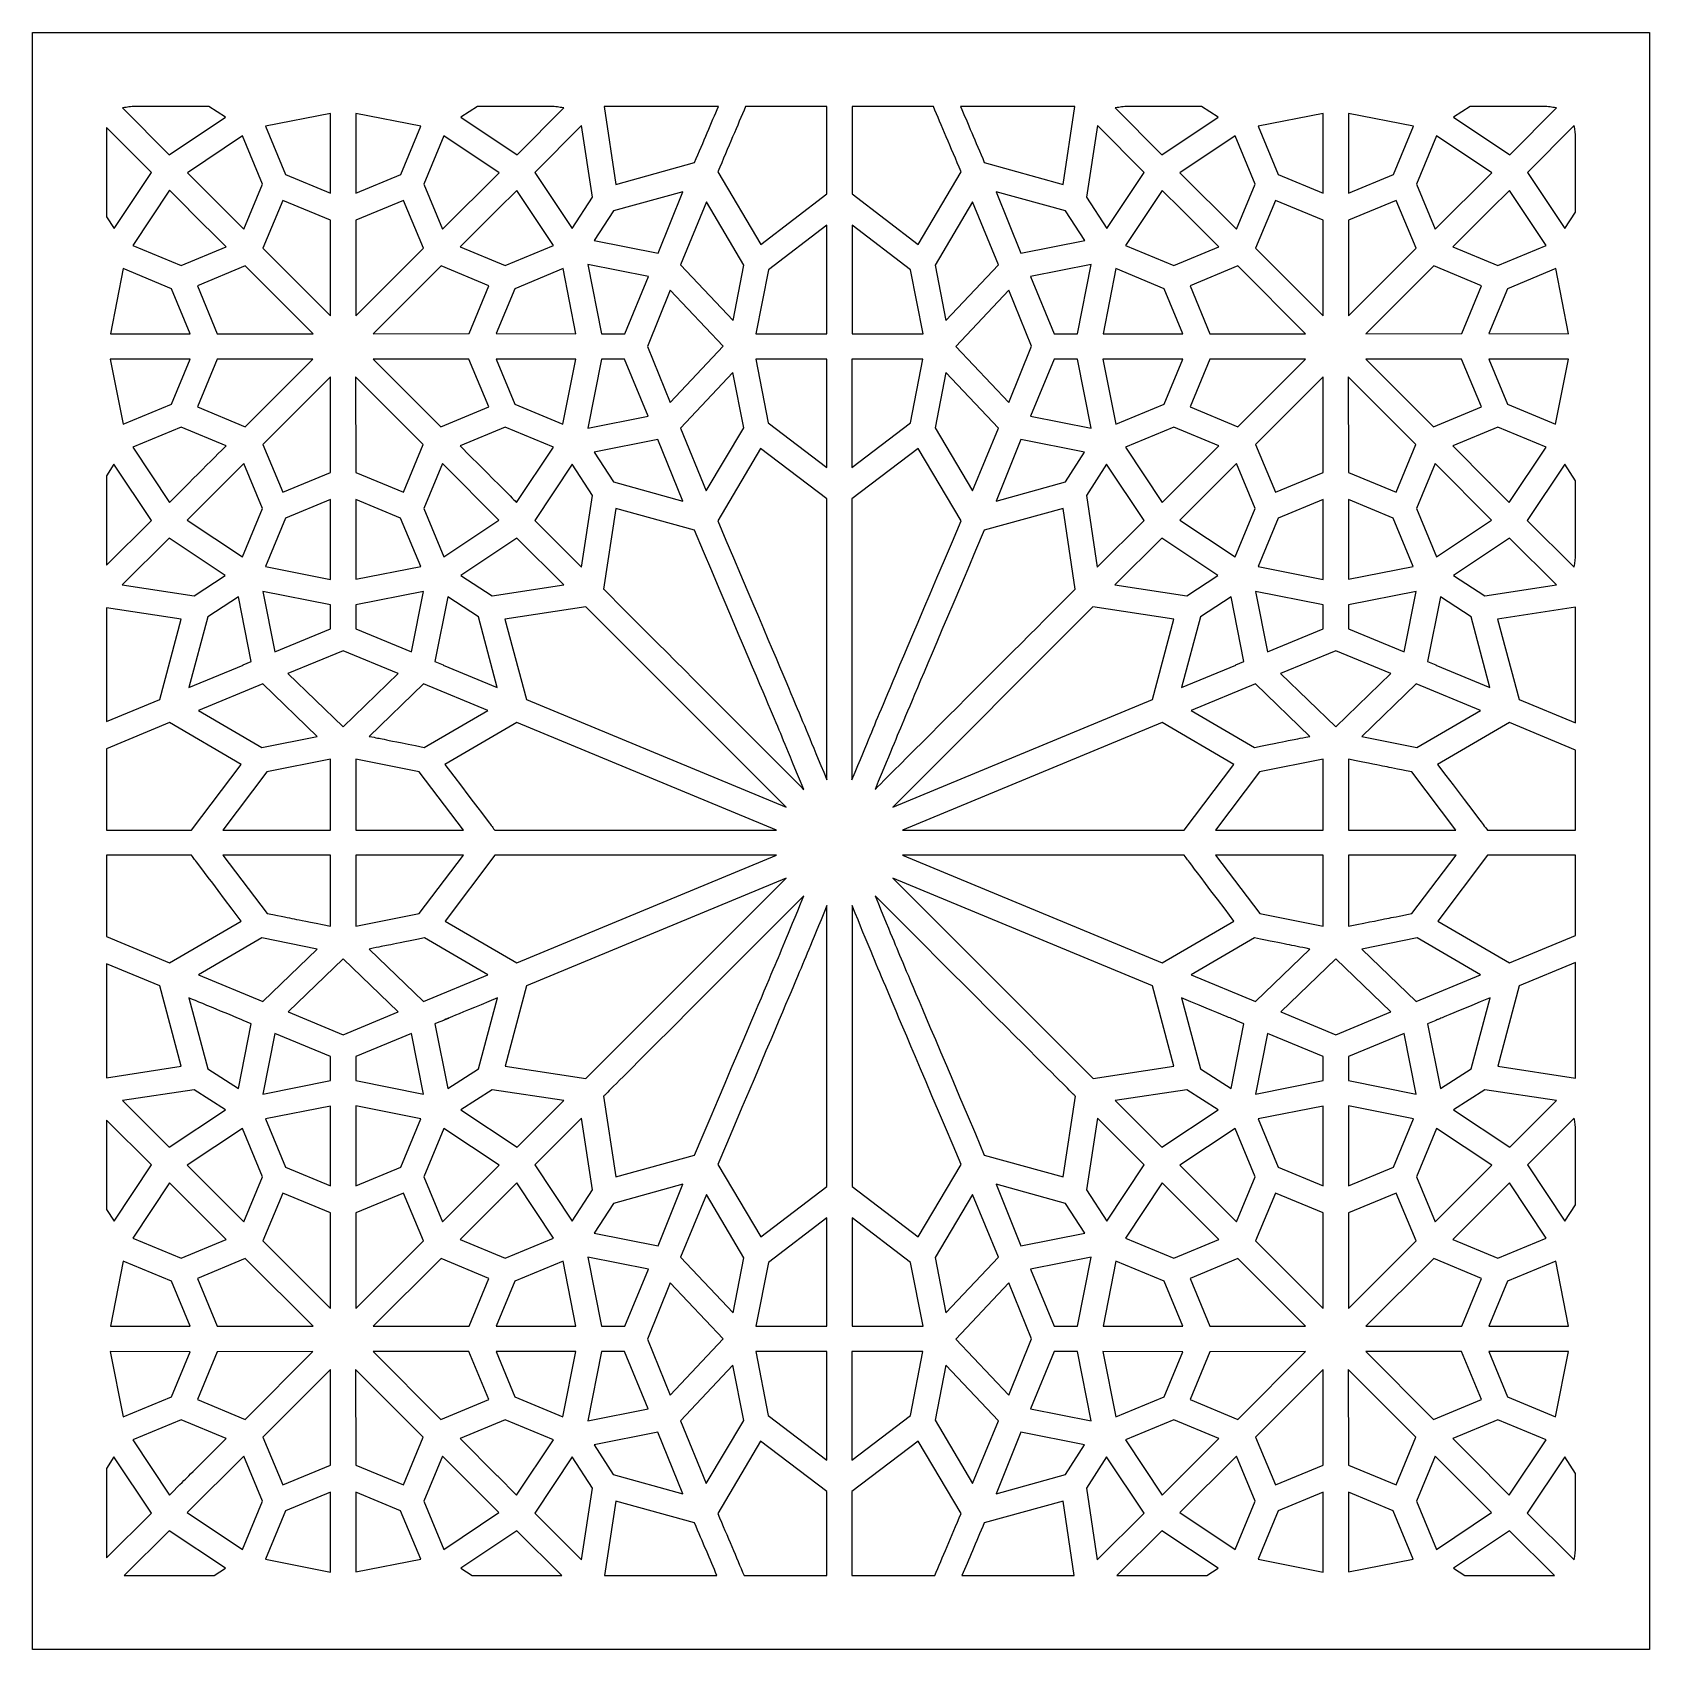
# Model space of a CAD drawing. Header units: millimetres. Extents: x -64 to 64, y -64 to 64.
import ezdxf

# ---------------------------------------------------------------- set-up
doc = ezdxf.new("R2010")
doc.units = ezdxf.units.MM
doc.header["$MEASUREMENT"] = 0
doc.layers.add('layer 1', color=7, linetype='Continuous')

msp = doc.modelspace()

# ---------------------------------------------------------------- linework, layer by layer
at = {"layer": 'layer 1', "color": 250}
for points, knots in [([(-63.5, 63.5), (-63.5, 63.5), (-63.5, -63.5), (-63.5, -63.5), (-63.5, -63.5), (-63.5, -63.5), (63.5, -63.5), (63.5, -63.5), (63.5, -63.5), (63.5, -63.5), (63.5, 63.5), (63.5, 63.5), (63.5, 63.5), (63.5, 63.5), (-63.5, 63.5), (-63.5, 63.5)], [0, 0, 0, 0, 0.2, 0.2, 0.2, 0.2, 0.4, 0.4, 0.4, 0.4, 0.6, 0.6, 0.6, 0.6, 1, 1, 1, 1]), ([(-49.6422, 57.6756), (-49.6422, 57.6756), (-48.3384, 56.8378), (-48.3384, 56.8378), (-48.3384, 56.8378), (-48.3384, 56.8378), (-52.7472, 53.8942), (-52.7472, 53.8942), (-52.7472, 53.8942), (-52.7472, 53.8942), (-56.4256, 57.5638), (-56.4256, 57.5638), (-56.4256, 57.5638), (-55.4469, 57.713), (-56.4932, 57.6756), (-49.6422, 57.6756)], [0, 0, 0, 0, 0.2, 0.2, 0.2, 0.2, 0.4, 0.4, 0.4, 0.4, 0.6, 0.6, 0.6, 0.6, 1, 1, 1, 1]), ([(-28.544, 57.6756), (-21.7039, 57.6756), (-22.7401, 57.713), (-21.7611, 57.5638), (-21.7611, 57.5638), (-21.7611, 57.5638), (-25.4392, 53.8942), (-25.4392, 53.8942), (-25.4392, 53.8942), (-25.4392, 53.8942), (-29.8479, 56.8378), (-29.8479, 56.8378), (-29.8479, 56.8378), (-29.8479, 56.8378), (-28.544, 57.6756), (-28.544, 57.6756)], [0, 0, 0, 0, 0.2, 0.2, 0.2, 0.2, 0.4, 0.4, 0.4, 0.4, 0.6, 0.6, 0.6, 0.6, 1, 1, 1, 1]), ([(-9.628, 57.6756), (-10.1745, 56.3852), (-10.7932, 54.9293), (-11.4921, 53.2853), (-11.4921, 53.2853), (-11.4921, 53.2853), (-17.6837, 51.5648), (-17.6837, 51.5648), (-17.6837, 51.5648), (-17.6837, 51.5648), (-18.6069, 57.6756), (-18.6069, 57.6756), (-18.6069, 57.6756), (-18.6069, 57.6756), (-9.628, 57.6756), (-9.628, 57.6756)], [0, 0, 0, 0, 0.2, 0.2, 0.2, 0.2, 0.4, 0.4, 0.4, 0.4, 0.6, 0.6, 0.6, 0.6, 1, 1, 1, 1]), ([(-1.1021, 50.812), (-1.1021, 50.812), (-6.308, 46.8514), (-6.308, 46.8514), (-6.308, 46.8514), (-6.308, 46.8514), (-9.6732, 52.5367), (-9.6732, 52.5367), (-9.6732, 52.5367), (-8.8441, 54.4946), (-8.1227, 56.1929), (-7.4955, 57.6756), (-7.4955, 57.6756), (-7.4955, 57.6756), (-1.1021, 57.6756), (-1.1021, 57.6756), (-1.1021, 57.6756), (-1.1021, 57.6756), (-1.1021, 50.812), (-1.1021, 50.812)], [0, 0, 0, 0, 0.16666667, 0.16666667, 0.16666667, 0.16666667, 0.33333333, 0.33333333, 0.33333333, 0.33333333, 0.5, 0.5, 0.5, 0.5, 0.66666667, 0.66666667, 0.66666667, 0.66666667, 1, 1, 1, 1]), ([(0.8647, 57.6756), (0.8647, 57.6756), (7.263, 57.6756), (7.263, 57.6756), (7.263, 57.6756), (7.8853, 56.2017), (8.6025, 54.5038), (9.4357, 52.5367), (9.4357, 52.5367), (9.4357, 52.5367), (6.071, 46.8514), (6.071, 46.8514), (6.071, 46.8514), (6.071, 46.8514), (0.8647, 50.812), (0.8647, 50.812), (0.8647, 50.812), (0.8647, 50.812), (0.8647, 57.6756), (0.8647, 57.6756)], [0, 0, 0, 0, 0.16666667, 0.16666667, 0.16666667, 0.16666667, 0.33333333, 0.33333333, 0.33333333, 0.33333333, 0.5, 0.5, 0.5, 0.5, 0.66666667, 0.66666667, 0.66666667, 0.66666667, 1, 1, 1, 1]), ([(18.3695, 57.6756), (18.3695, 57.6756), (17.4512, 51.5648), (17.4512, 51.5648), (17.4512, 51.5648), (17.4512, 51.5648), (11.2547, 53.2853), (11.2547, 53.2853), (11.2547, 53.2853), (10.5604, 54.9293), (9.942, 56.3809), (9.3955, 57.6756), (9.3955, 57.6756), (9.3955, 57.6756), (18.3695, 57.6756), (18.3695, 57.6756)], [0, 0, 0, 0, 0.2, 0.2, 0.2, 0.2, 0.4, 0.4, 0.4, 0.4, 0.6, 0.6, 0.6, 0.6, 1, 1, 1, 1]), ([(28.3069, 57.6756), (28.3069, 57.6756), (29.6108, 56.8378), (29.6108, 56.8378), (29.6108, 56.8378), (29.6108, 56.8378), (25.2021, 53.8942), (25.2021, 53.8942), (25.2021, 53.8942), (25.2021, 53.8942), (21.5237, 57.5638), (21.5237, 57.5638), (21.5237, 57.5638), (22.5026, 57.713), (21.4559, 57.6756), (28.3069, 57.6756)], [0, 0, 0, 0, 0.2, 0.2, 0.2, 0.2, 0.4, 0.4, 0.4, 0.4, 0.6, 0.6, 0.6, 0.6, 1, 1, 1, 1]), ([(49.4048, 57.6756), (56.2455, 57.6756), (55.2083, 57.713), (56.188, 57.5638), (56.188, 57.5638), (56.188, 57.5638), (52.5099, 53.8942), (52.5099, 53.8942), (52.5099, 53.8942), (52.5099, 53.8942), (48.1013, 56.8378), (48.1013, 56.8378), (48.1013, 56.8378), (48.1013, 56.8378), (49.4048, 57.6756), (49.4048, 57.6756)], [0, 0, 0, 0, 0.2, 0.2, 0.2, 0.2, 0.4, 0.4, 0.4, 0.4, 0.6, 0.6, 0.6, 0.6, 1, 1, 1, 1]), ([(-57.6756, 56.0359), (-57.6756, 56.0359), (-54.1359, 52.5057), (-54.1359, 52.5057), (-54.1359, 52.5057), (-54.1359, 52.5057), (-57.0796, 48.097), (-57.0796, 48.097), (-57.0796, 48.097), (-57.0796, 48.097), (-57.6756, 49.0199), (-57.6756, 49.0199), (-57.6756, 49.0199), (-57.6756, 49.0199), (-57.6756, 56.0359), (-57.6756, 56.0359)], [0, 0, 0, 0, 0.2, 0.2, 0.2, 0.2, 0.4, 0.4, 0.4, 0.4, 0.6, 0.6, 0.6, 0.6, 1, 1, 1, 1]), ([(-40.0856, 57.1338), (-40.0856, 57.1338), (-40.0809, 50.8702), (-40.0809, 50.8702), (-40.0809, 50.8702), (-40.0809, 50.8702), (-43.6116, 52.3353), (-43.6116, 52.3353), (-43.6116, 52.3353), (-43.6116, 52.3353), (-45.1842, 56.1209), (-45.1842, 56.1209), (-45.1842, 56.1209), (-45.1842, 56.1209), (-40.0856, 57.1338), (-40.0856, 57.1338)], [0, 0, 0, 0, 0.2, 0.2, 0.2, 0.2, 0.4, 0.4, 0.4, 0.4, 0.6, 0.6, 0.6, 0.6, 1, 1, 1, 1]), ([(-38.1052, 57.138), (-38.1052, 57.138), (-32.9977, 56.1209), (-32.9977, 56.1209), (-32.9977, 56.1209), (-32.9977, 56.1209), (-34.5748, 52.3353), (-34.5748, 52.3353), (-34.5748, 52.3353), (-34.5748, 52.3353), (-38.1052, 50.8702), (-38.1052, 50.8702), (-38.1052, 50.8702), (-38.1052, 50.8702), (-38.1052, 57.138), (-38.1052, 57.138)], [0, 0, 0, 0, 0.2, 0.2, 0.2, 0.2, 0.4, 0.4, 0.4, 0.4, 0.6, 0.6, 0.6, 0.6, 1, 1, 1, 1]), ([(-19.521, 50.5478), (-19.521, 50.5478), (-21.1067, 48.097), (-21.1067, 48.097), (-21.1067, 48.097), (-21.1067, 48.097), (-24.0503, 52.5057), (-24.0503, 52.5057), (-24.0503, 52.5057), (-24.0503, 52.5057), (-20.3673, 56.1792), (-20.3673, 56.1792), (-20.3673, 56.1792), (-20.3673, 56.1792), (-19.521, 50.5478), (-19.521, 50.5478)], [0, 0, 0, 0, 0.2, 0.2, 0.2, 0.2, 0.4, 0.4, 0.4, 0.4, 0.6, 0.6, 0.6, 0.6, 1, 1, 1, 1]), ([(20.1302, 56.1792), (20.1302, 56.1792), (23.8132, 52.5057), (23.8132, 52.5057), (23.8132, 52.5057), (23.8132, 52.5057), (20.8696, 48.097), (20.8696, 48.097), (20.8696, 48.097), (20.8696, 48.097), (19.2835, 50.5478), (19.2835, 50.5478), (19.2835, 50.5478), (19.2835, 50.5478), (20.1302, 56.1792), (20.1302, 56.1792)], [0, 0, 0, 0, 0.2, 0.2, 0.2, 0.2, 0.4, 0.4, 0.4, 0.4, 0.6, 0.6, 0.6, 0.6, 1, 1, 1, 1]), ([(37.8636, 57.1338), (37.8636, 57.1338), (37.8679, 50.8702), (37.8679, 50.8702), (37.8679, 50.8702), (37.8679, 50.8702), (34.3376, 52.3353), (34.3376, 52.3353), (34.3376, 52.3353), (34.3376, 52.3353), (32.7649, 56.1209), (32.7649, 56.1209), (32.7649, 56.1209), (32.7649, 56.1209), (37.8636, 57.1338), (37.8636, 57.1338)], [0, 0, 0, 0, 0.2, 0.2, 0.2, 0.2, 0.4, 0.4, 0.4, 0.4, 0.6, 0.6, 0.6, 0.6, 1, 1, 1, 1]), ([(39.8438, 57.138), (39.8438, 57.138), (44.9471, 56.1209), (44.9471, 56.1209), (44.9471, 56.1209), (44.9471, 56.1209), (43.3744, 52.3353), (43.3744, 52.3353), (43.3744, 52.3353), (43.3744, 52.3353), (39.8438, 50.8702), (39.8438, 50.8702), (39.8438, 50.8702), (39.8438, 50.8702), (39.8438, 57.138), (39.8438, 57.138)], [0, 0, 0, 0, 0.2, 0.2, 0.2, 0.2, 0.4, 0.4, 0.4, 0.4, 0.6, 0.6, 0.6, 0.6, 1, 1, 1, 1]), ([(57.6756, 49.3829), (57.6756, 49.3829), (56.8424, 48.097), (56.8424, 48.097), (56.8424, 48.097), (56.8424, 48.097), (53.8988, 52.5057), (53.8988, 52.5057), (53.8988, 52.5057), (53.8988, 52.5057), (57.5814, 56.1792), (57.5814, 56.1792), (57.5814, 56.1792), (57.7067, 55.3438), (57.6756, 56.3538), (57.6756, 49.3829)], [0, 0, 0, 0, 0.2, 0.2, 0.2, 0.2, 0.4, 0.4, 0.4, 0.4, 0.6, 0.6, 0.6, 0.6, 1, 1, 1, 1]), ([(-45.4261, 51.5736), (-45.4261, 51.5736), (-46.8912, 48.0434), (-46.8912, 48.0434), (-46.8912, 48.0434), (-46.8912, 48.0434), (-51.3267, 52.4789), (-51.3267, 52.4789), (-51.3267, 52.4789), (-51.3267, 52.4789), (-46.9988, 55.3685), (-46.9988, 55.3685), (-46.9988, 55.3685), (-46.9988, 55.3685), (-45.4261, 51.5736), (-45.4261, 51.5736)], [0, 0, 0, 0, 0.2, 0.2, 0.2, 0.2, 0.4, 0.4, 0.4, 0.4, 0.6, 0.6, 0.6, 0.6, 1, 1, 1, 1]), ([(-31.1876, 55.3685), (-31.1876, 55.3685), (-26.8552, 52.4789), (-26.8552, 52.4789), (-26.8552, 52.4789), (-26.8552, 52.4789), (-31.2951, 48.0434), (-31.2951, 48.0434), (-31.2951, 48.0434), (-31.2951, 48.0434), (-32.7601, 51.5736), (-32.7601, 51.5736), (-32.7601, 51.5736), (-32.7601, 51.5736), (-31.1876, 55.3685), (-31.1876, 55.3685)], [0, 0, 0, 0, 0.2, 0.2, 0.2, 0.2, 0.4, 0.4, 0.4, 0.4, 0.6, 0.6, 0.6, 0.6, 1, 1, 1, 1]), ([(32.5229, 51.5736), (32.5229, 51.5736), (31.0579, 48.0434), (31.0579, 48.0434), (31.0579, 48.0434), (31.0579, 48.0434), (26.6178, 52.4789), (26.6178, 52.4789), (26.6178, 52.4789), (26.6178, 52.4789), (30.9503, 55.3685), (30.9503, 55.3685), (30.9503, 55.3685), (30.9503, 55.3685), (32.5229, 51.5736), (32.5229, 51.5736)], [0, 0, 0, 0, 0.2, 0.2, 0.2, 0.2, 0.4, 0.4, 0.4, 0.4, 0.6, 0.6, 0.6, 0.6, 1, 1, 1, 1]), ([(46.7614, 55.3685), (46.7614, 55.3685), (51.0942, 52.4789), (51.0942, 52.4789), (51.0942, 52.4789), (51.0942, 52.4789), (46.6542, 48.0434), (46.6542, 48.0434), (46.6542, 48.0434), (46.6542, 48.0434), (45.1891, 51.5736), (45.1891, 51.5736), (45.1891, 51.5736), (45.1891, 51.5736), (46.7614, 55.3685), (46.7614, 55.3685)], [0, 0, 0, 0, 0.2, 0.2, 0.2, 0.2, 0.4, 0.4, 0.4, 0.4, 0.6, 0.6, 0.6, 0.6, 1, 1, 1, 1]), ([(-51.2104, 49.5667), (-51.2104, 49.5667), (-51.2014, 49.5755), (-51.2014, 49.5755), (-51.2014, 49.5755), (-51.2014, 49.5755), (-48.2801, 46.6545), (-48.2801, 46.6545), (-48.2801, 46.6545), (-48.2801, 46.6545), (-51.8196, 45.1848), (-51.8196, 45.1848), (-51.8196, 45.1848), (-51.8196, 45.1848), (-55.6099, 46.7621), (-55.6099, 46.7621), (-55.6099, 46.7621), (-55.6099, 46.7621), (-52.7203, 51.0942), (-52.7203, 51.0942), (-52.7203, 51.0942), (-52.7203, 51.0942), (-51.2104, 49.5847), (-51.2104, 49.5847), (-51.2104, 49.5847), (-51.2104, 49.5847), (-51.2147, 49.5755), (-51.2147, 49.5755), (-51.2147, 49.5755), (-51.2147, 49.5755), (-51.2104, 49.5667), (-51.2104, 49.5667)], [0, 0, 0, 0, 0.11111111, 0.11111111, 0.11111111, 0.11111111, 0.22222222, 0.22222222, 0.22222222, 0.22222222, 0.33333333, 0.33333333, 0.33333333, 0.33333333, 0.44444444, 0.44444444, 0.44444444, 0.44444444, 0.55555556, 0.55555556, 0.55555556, 0.55555556, 0.66666667, 0.66666667, 0.66666667, 0.66666667, 0.77777778, 0.77777778, 0.77777778, 0.77777778, 1, 1, 1, 1]), ([(-26.9448, 49.6157), (-26.9448, 49.6157), (-25.4663, 51.0896), (-25.4663, 51.0896), (-25.4663, 51.0896), (-25.4663, 51.0896), (-22.5764, 46.7621), (-22.5764, 46.7621), (-22.5764, 46.7621), (-22.5764, 46.7621), (-26.3666, 45.1848), (-26.3666, 45.1848), (-26.3666, 45.1848), (-26.3666, 45.1848), (-29.9062, 46.6545), (-29.9062, 46.6545), (-29.9062, 46.6545), (-29.9062, 46.6545), (-26.9536, 49.6069), (-26.9536, 49.6069), (-26.9536, 49.6069), (-26.9536, 49.6069), (-26.9448, 49.6023), (-26.9448, 49.6023), (-26.9448, 49.6023), (-26.9448, 49.6023), (-26.9356, 49.6115), (-26.9356, 49.6115), (-26.9356, 49.6115), (-26.9356, 49.6115), (-26.9448, 49.6157), (-26.9448, 49.6157)], [0, 0, 0, 0, 0.11111111, 0.11111111, 0.11111111, 0.11111111, 0.22222222, 0.22222222, 0.22222222, 0.22222222, 0.33333333, 0.33333333, 0.33333333, 0.33333333, 0.44444444, 0.44444444, 0.44444444, 0.44444444, 0.55555556, 0.55555556, 0.55555556, 0.55555556, 0.66666667, 0.66666667, 0.66666667, 0.66666667, 0.77777778, 0.77777778, 0.77777778, 0.77777778, 1, 1, 1, 1]), ([(-17.8721, 49.4771), (-17.8721, 49.4771), (-12.4241, 50.9866), (-12.4241, 50.9866), (-12.4241, 50.9866), (-12.4241, 50.9866), (-14.3683, 46.1659), (-14.3683, 46.1659), (-14.3683, 46.1659), (-14.3683, 46.1659), (-19.3728, 47.1607), (-19.3728, 47.1607), (-19.3728, 47.1607), (-19.3728, 47.1607), (-17.8721, 49.4771), (-17.8721, 49.4771)], [0, 0, 0, 0, 0.2, 0.2, 0.2, 0.2, 0.4, 0.4, 0.4, 0.4, 0.6, 0.6, 0.6, 0.6, 1, 1, 1, 1]), ([(14.1312, 46.1659), (14.1312, 46.1659), (12.1867, 50.9866), (12.1867, 50.9866), (12.1867, 50.9866), (12.1867, 50.9866), (17.6347, 49.4771), (17.6347, 49.4771), (17.6347, 49.4771), (17.6347, 49.4771), (19.1357, 47.1607), (19.1357, 47.1607), (19.1357, 47.1607), (19.1357, 47.1607), (14.1312, 46.1659), (14.1312, 46.1659)], [0, 0, 0, 0, 0.2, 0.2, 0.2, 0.2, 0.4, 0.4, 0.4, 0.4, 0.6, 0.6, 0.6, 0.6, 1, 1, 1, 1]), ([(26.7074, 49.6023), (26.7074, 49.6023), (26.7166, 49.6069), (26.7166, 49.6069), (26.7166, 49.6069), (26.7166, 49.6069), (29.669, 46.6545), (29.669, 46.6545), (29.669, 46.6545), (29.669, 46.6545), (26.1295, 45.1848), (26.1295, 45.1848), (26.1295, 45.1848), (26.1295, 45.1848), (22.3393, 46.7621), (22.3393, 46.7621), (22.3393, 46.7621), (22.3393, 46.7621), (25.2289, 51.0896), (25.2289, 51.0896), (25.2289, 51.0896), (25.2289, 51.0896), (26.7074, 49.6157), (26.7074, 49.6157), (26.7074, 49.6157), (26.7074, 49.6157), (26.6986, 49.6115), (26.6986, 49.6115), (26.6986, 49.6115), (26.6986, 49.6115), (26.7074, 49.6023), (26.7074, 49.6023)], [0, 0, 0, 0, 0.11111111, 0.11111111, 0.11111111, 0.11111111, 0.22222222, 0.22222222, 0.22222222, 0.22222222, 0.33333333, 0.33333333, 0.33333333, 0.33333333, 0.44444444, 0.44444444, 0.44444444, 0.44444444, 0.55555556, 0.55555556, 0.55555556, 0.55555556, 0.66666667, 0.66666667, 0.66666667, 0.66666667, 0.77777778, 0.77777778, 0.77777778, 0.77777778, 1, 1, 1, 1]), ([(51.5825, 45.1848), (51.5825, 45.1848), (48.0427, 46.6545), (48.0427, 46.6545), (48.0427, 46.6545), (48.0427, 46.6545), (50.9954, 49.6069), (50.9954, 49.6069), (50.9954, 49.6069), (50.9954, 49.6069), (51.0046, 49.6023), (51.0046, 49.6023), (51.0046, 49.6023), (51.0046, 49.6023), (51.0134, 49.6115), (51.0134, 49.6115), (51.0134, 49.6115), (51.0134, 49.6115), (51.0046, 49.6157), (51.0046, 49.6157), (51.0046, 49.6157), (51.0046, 49.6157), (52.4828, 51.0896), (52.4828, 51.0896), (52.4828, 51.0896), (52.4828, 51.0896), (55.3727, 46.7621), (55.3727, 46.7621), (55.3727, 46.7621), (55.3727, 46.7621), (51.5825, 45.1848), (51.5825, 45.1848)], [0, 0, 0, 0, 0.11111111, 0.11111111, 0.11111111, 0.11111111, 0.22222222, 0.22222222, 0.22222222, 0.22222222, 0.33333333, 0.33333333, 0.33333333, 0.33333333, 0.44444444, 0.44444444, 0.44444444, 0.44444444, 0.55555556, 0.55555556, 0.55555556, 0.55555556, 0.66666667, 0.66666667, 0.66666667, 0.66666667, 0.77777778, 0.77777778, 0.77777778, 0.77777778, 1, 1, 1, 1]), ([(-43.8267, 50.2966), (-43.8267, 50.2966), (-40.0809, 48.7468), (-40.0809, 48.7468), (-40.0809, 48.7468), (-40.0809, 48.7468), (-40.0809, 41.2288), (-40.0809, 41.2288), (-40.0809, 41.2288), (-40.0809, 41.2288), (-45.3902, 46.5423), (-45.3902, 46.5423), (-45.3902, 46.5423), (-45.3902, 46.5423), (-43.8267, 50.2966), (-43.8267, 50.2966)], [0, 0, 0, 0, 0.2, 0.2, 0.2, 0.2, 0.4, 0.4, 0.4, 0.4, 0.6, 0.6, 0.6, 0.6, 1, 1, 1, 1]), ([(-38.1052, 48.7422), (-38.1052, 48.7422), (-34.3597, 50.2966), (-34.3597, 50.2966), (-34.3597, 50.2966), (-34.3597, 50.2966), (-32.7961, 46.5423), (-32.7961, 46.5423), (-32.7961, 46.5423), (-32.7961, 46.5423), (-38.1052, 41.2288), (-38.1052, 41.2288), (-38.1052, 41.2288), (-38.1052, 41.2288), (-38.1052, 48.7422), (-38.1052, 48.7422)], [0, 0, 0, 0, 0.2, 0.2, 0.2, 0.2, 0.4, 0.4, 0.4, 0.4, 0.6, 0.6, 0.6, 0.6, 1, 1, 1, 1]), ([(-8.4769, 40.8841), (-8.4769, 40.8841), (-12.6122, 45.2565), (-12.6122, 45.2565), (-12.6122, 45.2565), (-12.6122, 45.2565), (-10.5692, 50.1939), (-10.5692, 50.1939), (-10.5692, 50.1939), (-10.5692, 50.1939), (-7.6256, 45.2254), (-7.6256, 45.2254), (-7.6256, 45.2254), (-7.6256, 45.2254), (-8.4769, 40.8841), (-8.4769, 40.8841)], [0, 0, 0, 0, 0.2, 0.2, 0.2, 0.2, 0.4, 0.4, 0.4, 0.4, 0.6, 0.6, 0.6, 0.6, 1, 1, 1, 1]), ([(8.2395, 40.8841), (8.2395, 40.8841), (7.3928, 45.2254), (7.3928, 45.2254), (7.3928, 45.2254), (7.3928, 45.2254), (10.3318, 50.1939), (10.3318, 50.1939), (10.3318, 50.1939), (10.3318, 50.1939), (12.3747, 45.2565), (12.3747, 45.2565), (12.3747, 45.2565), (12.3747, 45.2565), (8.2395, 40.8841), (8.2395, 40.8841)], [0, 0, 0, 0, 0.2, 0.2, 0.2, 0.2, 0.4, 0.4, 0.4, 0.4, 0.6, 0.6, 0.6, 0.6, 1, 1, 1, 1]), ([(34.1224, 50.2966), (34.1224, 50.2966), (37.8679, 48.7468), (37.8679, 48.7468), (37.8679, 48.7468), (37.8679, 48.7468), (37.8679, 41.2288), (37.8679, 41.2288), (37.8679, 41.2288), (37.8679, 41.2288), (32.5589, 46.5423), (32.5589, 46.5423), (32.5589, 46.5423), (32.5589, 46.5423), (34.1224, 50.2966), (34.1224, 50.2966)], [0, 0, 0, 0, 0.2, 0.2, 0.2, 0.2, 0.4, 0.4, 0.4, 0.4, 0.6, 0.6, 0.6, 0.6, 1, 1, 1, 1]), ([(39.8438, 48.7422), (39.8438, 48.7422), (43.5896, 50.2966), (43.5896, 50.2966), (43.5896, 50.2966), (43.5896, 50.2966), (45.1531, 46.5423), (45.1531, 46.5423), (45.1531, 46.5423), (45.1531, 46.5423), (39.8438, 41.2288), (39.8438, 41.2288), (39.8438, 41.2288), (39.8438, 41.2288), (39.8438, 48.7422), (39.8438, 48.7422)], [0, 0, 0, 0, 0.2, 0.2, 0.2, 0.2, 0.4, 0.4, 0.4, 0.4, 0.6, 0.6, 0.6, 0.6, 1, 1, 1, 1]), ([(-1.1021, 39.8357), (-1.1021, 39.8357), (-6.6802, 39.8357), (-6.6802, 39.8357), (-6.6802, 39.8357), (-6.6802, 39.8357), (-5.6988, 44.8444), (-5.6988, 44.8444), (-5.6988, 44.8444), (-5.6988, 44.8444), (-1.1021, 48.3478), (-1.1021, 48.3478), (-1.1021, 48.3478), (-1.1021, 48.3478), (-1.1021, 39.8357), (-1.1021, 39.8357)], [0, 0, 0, 0, 0.2, 0.2, 0.2, 0.2, 0.4, 0.4, 0.4, 0.4, 0.6, 0.6, 0.6, 0.6, 1, 1, 1, 1]), ([(0.8647, 48.3478), (0.8647, 48.3478), (5.4663, 44.8444), (5.4663, 44.8444), (5.4663, 44.8444), (5.4663, 44.8444), (6.4428, 39.8357), (6.4428, 39.8357), (6.4428, 39.8357), (6.4428, 39.8357), (0.8647, 39.8357), (0.8647, 39.8357), (0.8647, 39.8357), (0.8647, 39.8357), (0.8647, 48.3478), (0.8647, 48.3478)], [0, 0, 0, 0, 0.2, 0.2, 0.2, 0.2, 0.4, 0.4, 0.4, 0.4, 0.6, 0.6, 0.6, 0.6, 1, 1, 1, 1]), ([(-52.5723, 43.3705), (-52.5723, 43.3705), (-51.1026, 39.8357), (-51.1026, 39.8357), (-51.1026, 39.8357), (-51.1026, 39.8357), (-57.3752, 39.8357), (-57.3752, 39.8357), (-57.3752, 39.8357), (-57.3752, 39.8357), (-56.3582, 44.9428), (-56.3582, 44.9428), (-56.3582, 44.9428), (-56.3582, 44.9428), (-52.5723, 43.3705), (-52.5723, 43.3705)], [0, 0, 0, 0, 0.2, 0.2, 0.2, 0.2, 0.4, 0.4, 0.4, 0.4, 0.6, 0.6, 0.6, 0.6, 1, 1, 1, 1]), ([(-48.9791, 39.8357), (-48.9791, 39.8357), (-50.5336, 43.5899), (-50.5336, 43.5899), (-50.5336, 43.5899), (-50.5336, 43.5899), (-46.7791, 45.1534), (-46.7791, 45.1534), (-46.7791, 45.1534), (-46.7791, 45.1534), (-41.4609, 39.8357), (-41.4609, 39.8357), (-41.4609, 39.8357), (-41.4609, 39.8357), (-48.9791, 39.8357), (-48.9791, 39.8357)], [0, 0, 0, 0, 0.2, 0.2, 0.2, 0.2, 0.4, 0.4, 0.4, 0.4, 0.6, 0.6, 0.6, 0.6, 1, 1, 1, 1]), ([(-27.6479, 43.5899), (-27.6479, 43.5899), (-29.2028, 39.8399), (-29.2028, 39.8399), (-29.2028, 39.8399), (-29.2028, 39.8399), (-36.7253, 39.8357), (-36.7253, 39.8357), (-36.7253, 39.8357), (-36.7253, 39.8357), (-31.4071, 45.1534), (-31.4071, 45.1534), (-31.4071, 45.1534), (-31.4071, 45.1534), (-27.6479, 43.5899), (-27.6479, 43.5899)], [0, 0, 0, 0, 0.2, 0.2, 0.2, 0.2, 0.4, 0.4, 0.4, 0.4, 0.6, 0.6, 0.6, 0.6, 1, 1, 1, 1]), ([(-27.0792, 39.8399), (-27.0792, 39.8399), (-25.6141, 43.3705), (-25.6141, 43.3705), (-25.6141, 43.3705), (-25.6141, 43.3705), (-21.8281, 44.9428), (-21.8281, 44.9428), (-21.8281, 44.9428), (-21.8281, 44.9428), (-20.8111, 39.8357), (-20.8111, 39.8357), (-20.8111, 39.8357), (-20.8111, 39.8357), (-27.0792, 39.8399), (-27.0792, 39.8399)], [0, 0, 0, 0, 0.2, 0.2, 0.2, 0.2, 0.4, 0.4, 0.4, 0.4, 0.6, 0.6, 0.6, 0.6, 1, 1, 1, 1]), ([(-16.9848, 39.8357), (-16.9848, 39.8357), (-18.8083, 39.8357), (-18.8083, 39.8357), (-18.8083, 39.8357), (-18.8083, 39.8357), (-19.8882, 45.261), (-19.8882, 45.261), (-19.8882, 45.261), (-19.8882, 45.261), (-15.1257, 44.3159), (-15.1257, 44.3159), (-15.1257, 44.3159), (-15.1257, 44.3159), (-16.9848, 39.8357), (-16.9848, 39.8357)], [0, 0, 0, 0, 0.2, 0.2, 0.2, 0.2, 0.4, 0.4, 0.4, 0.4, 0.6, 0.6, 0.6, 0.6, 1, 1, 1, 1]), ([(18.5713, 39.8357), (18.5713, 39.8357), (16.7478, 39.8357), (16.7478, 39.8357), (16.7478, 39.8357), (16.7478, 39.8357), (14.8883, 44.3159), (14.8883, 44.3159), (14.8883, 44.3159), (14.8883, 44.3159), (19.6511, 45.261), (19.6511, 45.261), (19.6511, 45.261), (19.6511, 45.261), (18.5713, 39.8357), (18.5713, 39.8357)], [0, 0, 0, 0, 0.2, 0.2, 0.2, 0.2, 0.4, 0.4, 0.4, 0.4, 0.6, 0.6, 0.6, 0.6, 1, 1, 1, 1]), ([(25.3767, 43.3705), (25.3767, 43.3705), (26.8464, 39.8357), (26.8464, 39.8357), (26.8464, 39.8357), (26.8464, 39.8357), (20.574, 39.8357), (20.574, 39.8357), (20.574, 39.8357), (20.574, 39.8357), (21.5911, 44.9428), (21.5911, 44.9428), (21.5911, 44.9428), (21.5911, 44.9428), (25.3767, 43.3705), (25.3767, 43.3705)], [0, 0, 0, 0, 0.2, 0.2, 0.2, 0.2, 0.4, 0.4, 0.4, 0.4, 0.6, 0.6, 0.6, 0.6, 1, 1, 1, 1]), ([(28.9701, 39.8357), (28.9701, 39.8357), (27.4154, 43.5899), (27.4154, 43.5899), (27.4154, 43.5899), (27.4154, 43.5899), (31.17, 45.1534), (31.17, 45.1534), (31.17, 45.1534), (31.17, 45.1534), (36.4882, 39.8357), (36.4882, 39.8357), (36.4882, 39.8357), (36.4882, 39.8357), (28.9701, 39.8357), (28.9701, 39.8357)], [0, 0, 0, 0, 0.2, 0.2, 0.2, 0.2, 0.4, 0.4, 0.4, 0.4, 0.6, 0.6, 0.6, 0.6, 1, 1, 1, 1]), ([(41.2238, 39.8357), (41.2238, 39.8357), (46.542, 45.1534), (46.542, 45.1534), (46.542, 45.1534), (46.542, 45.1534), (50.3008, 43.5899), (50.3008, 43.5899), (50.3008, 43.5899), (50.3008, 43.5899), (48.7465, 39.8399), (48.7465, 39.8399), (48.7465, 39.8399), (48.7465, 39.8399), (41.2238, 39.8357), (41.2238, 39.8357)], [0, 0, 0, 0, 0.2, 0.2, 0.2, 0.2, 0.4, 0.4, 0.4, 0.4, 0.6, 0.6, 0.6, 0.6, 1, 1, 1, 1]), ([(50.8702, 39.8399), (50.8702, 39.8399), (52.3349, 43.3705), (52.3349, 43.3705), (52.3349, 43.3705), (52.3349, 43.3705), (56.1209, 44.9428), (56.1209, 44.9428), (56.1209, 44.9428), (56.1209, 44.9428), (57.138, 39.8357), (57.138, 39.8357), (57.138, 39.8357), (57.138, 39.8357), (50.8702, 39.8399), (50.8702, 39.8399)], [0, 0, 0, 0, 0.2, 0.2, 0.2, 0.2, 0.4, 0.4, 0.4, 0.4, 0.6, 0.6, 0.6, 0.6, 1, 1, 1, 1]), ([(-13.4274, 34.4237), (-13.4274, 34.4237), (-15.2061, 38.832), (-15.2061, 38.832), (-15.2061, 38.832), (-15.2061, 38.832), (-13.4228, 43.2583), (-13.4228, 43.2583), (-13.4228, 43.2583), (-13.4228, 43.2583), (-9.2562, 38.8454), (-9.2562, 38.8454), (-9.2562, 38.8454), (-9.2562, 38.8454), (-13.4274, 34.4237), (-13.4274, 34.4237)], [0, 0, 0, 0, 0.2, 0.2, 0.2, 0.2, 0.4, 0.4, 0.4, 0.4, 0.6, 0.6, 0.6, 0.6, 1, 1, 1, 1]), ([(14.9599, 38.85), (14.9599, 38.85), (13.177, 34.4237), (13.177, 34.4237), (13.177, 34.4237), (13.177, 34.4237), (9.0103, 38.8366), (9.0103, 38.8366), (9.0103, 38.8366), (9.0103, 38.8366), (13.1858, 43.2583), (13.1858, 43.2583), (13.1858, 43.2583), (13.1858, 43.2583), (14.9599, 38.85), (14.9599, 38.85)], [0, 0, 0, 0, 0.2, 0.2, 0.2, 0.2, 0.4, 0.4, 0.4, 0.4, 0.6, 0.6, 0.6, 0.6, 1, 1, 1, 1]), ([(-51.1163, 37.8418), (-51.1163, 37.8418), (-52.5767, 34.3115), (-52.5767, 34.3115), (-52.5767, 34.3115), (-52.5767, 34.3115), (-56.3672, 32.7388), (-56.3672, 32.7388), (-56.3672, 32.7388), (-56.3672, 32.7388), (-57.3797, 37.8464), (-57.3797, 37.8464), (-57.3797, 37.8464), (-57.3797, 37.8464), (-51.1163, 37.8418), (-51.1163, 37.8418)], [0, 0, 0, 0, 0.2, 0.2, 0.2, 0.2, 0.4, 0.4, 0.4, 0.4, 0.6, 0.6, 0.6, 0.6, 1, 1, 1, 1]), ([(-46.7838, 32.5286), (-46.7838, 32.5286), (-50.5426, 34.0921), (-50.5426, 34.0921), (-50.5426, 34.0921), (-50.5426, 34.0921), (-48.9882, 37.8418), (-48.9882, 37.8418), (-48.9882, 37.8418), (-48.9882, 37.8418), (-41.47, 37.8464), (-41.47, 37.8464), (-41.47, 37.8464), (-41.47, 37.8464), (-46.7838, 32.5286), (-46.7838, 32.5286)], [0, 0, 0, 0, 0.2, 0.2, 0.2, 0.2, 0.4, 0.4, 0.4, 0.4, 0.6, 0.6, 0.6, 0.6, 1, 1, 1, 1]), ([(-29.2162, 37.8464), (-29.2162, 37.8464), (-27.6571, 34.0921), (-27.6571, 34.0921), (-27.6571, 34.0921), (-27.6571, 34.0921), (-31.4161, 32.5286), (-31.4161, 32.5286), (-31.4161, 32.5286), (-31.4161, 32.5286), (-36.7342, 37.8464), (-36.7342, 37.8464), (-36.7342, 37.8464), (-36.7342, 37.8464), (-29.2162, 37.8464), (-29.2162, 37.8464)], [0, 0, 0, 0, 0.2, 0.2, 0.2, 0.2, 0.4, 0.4, 0.4, 0.4, 0.6, 0.6, 0.6, 0.6, 1, 1, 1, 1]), ([(-27.088, 37.8464), (-27.088, 37.8464), (-20.8202, 37.8464), (-20.8202, 37.8464), (-20.8202, 37.8464), (-20.8202, 37.8464), (-21.8327, 32.7388), (-21.8327, 32.7388), (-21.8327, 32.7388), (-21.8327, 32.7388), (-25.623, 34.3115), (-25.623, 34.3115), (-25.623, 34.3115), (-25.623, 34.3115), (-27.088, 37.8464), (-27.088, 37.8464)], [0, 0, 0, 0, 0.2, 0.2, 0.2, 0.2, 0.4, 0.4, 0.4, 0.4, 0.6, 0.6, 0.6, 0.6, 1, 1, 1, 1]), ([(-18.8172, 37.8464), (-18.8172, 37.8464), (-16.9894, 37.8464), (-16.9894, 37.8464), (-16.9894, 37.8464), (-16.9894, 37.8464), (-15.1303, 33.3661), (-15.1303, 33.3661), (-15.1303, 33.3661), (-15.1303, 33.3661), (-19.8928, 32.421), (-19.8928, 32.421), (-19.8928, 32.421), (-19.8928, 32.421), (-18.8172, 37.8464), (-18.8172, 37.8464)], [0, 0, 0, 0, 0.2, 0.2, 0.2, 0.2, 0.4, 0.4, 0.4, 0.4, 0.6, 0.6, 0.6, 0.6, 1, 1, 1, 1]), ([(-6.689, 37.8464), (-6.689, 37.8464), (-1.1067, 37.8464), (-1.1067, 37.8464), (-1.1067, 37.8464), (-1.1067, 37.8464), (-1.1067, 29.3342), (-1.1067, 29.3342), (-1.1067, 29.3342), (-1.1067, 29.3342), (-5.7079, 32.8376), (-5.7079, 32.8376), (-5.7079, 32.8376), (-5.7079, 32.8376), (-6.689, 37.8464), (-6.689, 37.8464)], [0, 0, 0, 0, 0.2, 0.2, 0.2, 0.2, 0.4, 0.4, 0.4, 0.4, 0.6, 0.6, 0.6, 0.6, 1, 1, 1, 1]), ([(0.8558, 37.8464), (0.8558, 37.8464), (6.4382, 37.8464), (6.4382, 37.8464), (6.4382, 37.8464), (6.4382, 37.8464), (5.4571, 32.833), (5.4571, 32.833), (5.4571, 32.833), (5.4571, 32.833), (0.8558, 29.3342), (0.8558, 29.3342), (0.8558, 29.3342), (0.8558, 29.3342), (0.8558, 37.8464), (0.8558, 37.8464)], [0, 0, 0, 0, 0.2, 0.2, 0.2, 0.2, 0.4, 0.4, 0.4, 0.4, 0.6, 0.6, 0.6, 0.6, 1, 1, 1, 1]), ([(14.8795, 33.3661), (14.8795, 33.3661), (16.7386, 37.8464), (16.7386, 37.8464), (16.7386, 37.8464), (16.7386, 37.8464), (18.5667, 37.8464), (18.5667, 37.8464), (18.5667, 37.8464), (18.5667, 37.8464), (19.642, 32.421), (19.642, 32.421), (19.642, 32.421), (19.642, 32.421), (14.8795, 33.3661), (14.8795, 33.3661)], [0, 0, 0, 0, 0.2, 0.2, 0.2, 0.2, 0.4, 0.4, 0.4, 0.4, 0.6, 0.6, 0.6, 0.6, 1, 1, 1, 1]), ([(26.833, 37.8418), (26.833, 37.8418), (25.3725, 34.3115), (25.3725, 34.3115), (25.3725, 34.3115), (25.3725, 34.3115), (21.5819, 32.7388), (21.5819, 32.7388), (21.5819, 32.7388), (21.5819, 32.7388), (20.5694, 37.8464), (20.5694, 37.8464), (20.5694, 37.8464), (20.5694, 37.8464), (26.833, 37.8418), (26.833, 37.8418)], [0, 0, 0, 0, 0.2, 0.2, 0.2, 0.2, 0.4, 0.4, 0.4, 0.4, 0.6, 0.6, 0.6, 0.6, 1, 1, 1, 1]), ([(31.1654, 32.5286), (31.1654, 32.5286), (27.4066, 34.0921), (27.4066, 34.0921), (27.4066, 34.0921), (27.4066, 34.0921), (28.9609, 37.8418), (28.9609, 37.8418), (28.9609, 37.8418), (28.9609, 37.8418), (36.4793, 37.8464), (36.4793, 37.8464), (36.4793, 37.8464), (36.4793, 37.8464), (31.1654, 32.5286), (31.1654, 32.5286)], [0, 0, 0, 0, 0.2, 0.2, 0.2, 0.2, 0.4, 0.4, 0.4, 0.4, 0.6, 0.6, 0.6, 0.6, 1, 1, 1, 1]), ([(48.7327, 37.8464), (48.7327, 37.8464), (50.292, 34.0921), (50.292, 34.0921), (50.292, 34.0921), (50.292, 34.0921), (46.5332, 32.5286), (46.5332, 32.5286), (46.5332, 32.5286), (46.5332, 32.5286), (41.2147, 37.8464), (41.2147, 37.8464), (41.2147, 37.8464), (41.2147, 37.8464), (48.7327, 37.8464), (48.7327, 37.8464)], [0, 0, 0, 0, 0.2, 0.2, 0.2, 0.2, 0.4, 0.4, 0.4, 0.4, 0.6, 0.6, 0.6, 0.6, 1, 1, 1, 1]), ([(52.3261, 34.3115), (52.3261, 34.3115), (50.861, 37.8464), (50.861, 37.8464), (50.861, 37.8464), (50.861, 37.8464), (57.1292, 37.8464), (57.1292, 37.8464), (57.1292, 37.8464), (57.1292, 37.8464), (56.1167, 32.7388), (56.1167, 32.7388), (56.1167, 32.7388), (56.1167, 32.7388), (52.3261, 34.3115), (52.3261, 34.3115)], [0, 0, 0, 0, 0.2, 0.2, 0.2, 0.2, 0.4, 0.4, 0.4, 0.4, 0.6, 0.6, 0.6, 0.6, 1, 1, 1, 1]), ([(-43.8357, 27.3851), (-43.8357, 27.3851), (-45.3948, 31.1397), (-45.3948, 31.1397), (-45.3948, 31.1397), (-45.3948, 31.1397), (-40.0856, 36.4532), (-40.0856, 36.4532), (-40.0856, 36.4532), (-40.0856, 36.4532), (-40.0856, 28.9398), (-40.0856, 28.9398), (-40.0856, 28.9398), (-40.0856, 28.9398), (-43.8357, 27.3851), (-43.8357, 27.3851)], [0, 0, 0, 0, 0.2, 0.2, 0.2, 0.2, 0.4, 0.4, 0.4, 0.4, 0.6, 0.6, 0.6, 0.6, 1, 1, 1, 1]), ([(-32.805, 31.1397), (-32.805, 31.1397), (-34.3642, 27.3851), (-34.3642, 27.3851), (-34.3642, 27.3851), (-34.3642, 27.3851), (-38.1096, 28.9352), (-38.1096, 28.9352), (-38.1096, 28.9352), (-38.1096, 28.9352), (-38.1142, 36.4486), (-38.1142, 36.4486), (-38.1142, 36.4486), (-38.1142, 36.4486), (-32.805, 31.1397), (-32.805, 31.1397)], [0, 0, 0, 0, 0.2, 0.2, 0.2, 0.2, 0.4, 0.4, 0.4, 0.4, 0.6, 0.6, 0.6, 0.6, 1, 1, 1, 1]), ([(-12.6164, 32.4252), (-12.6164, 32.4252), (-8.4857, 36.7979), (-8.4857, 36.7979), (-8.4857, 36.7979), (-8.4857, 36.7979), (-7.6345, 32.4524), (-7.6345, 32.4524), (-7.6345, 32.4524), (-7.6345, 32.4524), (-10.578, 27.4881), (-10.578, 27.4881), (-10.578, 27.4881), (-10.578, 27.4881), (-12.6164, 32.4252), (-12.6164, 32.4252)], [0, 0, 0, 0, 0.2, 0.2, 0.2, 0.2, 0.4, 0.4, 0.4, 0.4, 0.6, 0.6, 0.6, 0.6, 1, 1, 1, 1]), ([(8.2349, 36.7979), (8.2349, 36.7979), (12.3659, 32.4252), (12.3659, 32.4252), (12.3659, 32.4252), (12.3659, 32.4252), (10.3272, 27.4881), (10.3272, 27.4881), (10.3272, 27.4881), (10.3272, 27.4881), (7.3836, 32.457), (7.3836, 32.457), (7.3836, 32.457), (7.3836, 32.457), (8.2349, 36.7979), (8.2349, 36.7979)], [0, 0, 0, 0, 0.2, 0.2, 0.2, 0.2, 0.4, 0.4, 0.4, 0.4, 0.6, 0.6, 0.6, 0.6, 1, 1, 1, 1]), ([(34.1136, 27.3851), (34.1136, 27.3851), (32.5543, 31.1397), (32.5543, 31.1397), (32.5543, 31.1397), (32.5543, 31.1397), (37.8636, 36.4532), (37.8636, 36.4532), (37.8636, 36.4532), (37.8636, 36.4532), (37.8636, 28.9398), (37.8636, 28.9398), (37.8636, 28.9398), (37.8636, 28.9398), (34.1136, 27.3851), (34.1136, 27.3851)], [0, 0, 0, 0, 0.2, 0.2, 0.2, 0.2, 0.4, 0.4, 0.4, 0.4, 0.6, 0.6, 0.6, 0.6, 1, 1, 1, 1]), ([(45.1443, 31.1397), (45.1443, 31.1397), (43.585, 27.3851), (43.585, 27.3851), (43.585, 27.3851), (43.585, 27.3851), (39.8395, 28.9352), (39.8395, 28.9352), (39.8395, 28.9352), (39.8395, 28.9352), (39.835, 36.4532), (39.835, 36.4532), (39.835, 36.4532), (39.835, 36.4532), (45.1443, 31.1397), (45.1443, 31.1397)], [0, 0, 0, 0, 0.2, 0.2, 0.2, 0.2, 0.4, 0.4, 0.4, 0.4, 0.6, 0.6, 0.6, 0.6, 1, 1, 1, 1]), ([(-51.8241, 32.4972), (-51.8241, 32.4972), (-48.2891, 31.0275), (-48.2891, 31.0275), (-48.2891, 31.0275), (-48.9791, 30.3375), (-52.0437, 27.2733), (-52.7246, 26.5878), (-52.7246, 26.5878), (-52.7246, 26.5878), (-55.6189, 30.9199), (-55.6189, 30.9199), (-55.6189, 30.9199), (-55.6189, 30.9199), (-51.8241, 32.4972), (-51.8241, 32.4972)], [0, 0, 0, 0, 0.2, 0.2, 0.2, 0.2, 0.4, 0.4, 0.4, 0.4, 0.6, 0.6, 0.6, 0.6, 1, 1, 1, 1]), ([(-26.3758, 32.4972), (-26.3758, 32.4972), (-22.581, 30.9199), (-22.581, 30.9199), (-22.581, 30.9199), (-22.581, 30.9199), (-25.4751, 26.5878), (-25.4751, 26.5878), (-25.4751, 26.5878), (-25.4751, 26.5878), (-25.3735, 26.4908), (-29.9107, 31.0275), (-29.9107, 31.0275), (-29.9107, 31.0275), (-26.3758, 32.4972), (-26.3758, 32.4972)], [0, 0, 0, 0, 0.2, 0.2, 0.2, 0.2, 0.4, 0.4, 0.4, 0.4, 0.6, 0.6, 0.6, 0.6, 1, 1, 1, 1]), ([(29.6601, 31.0275), (29.6601, 31.0275), (26.7388, 28.1065), (26.7388, 28.1065), (26.7388, 28.1065), (26.7388, 28.1065), (26.7346, 28.1153), (26.7346, 28.1153), (26.7346, 28.1153), (26.7346, 28.1153), (26.7254, 28.1065), (26.7254, 28.1065), (26.7254, 28.1065), (26.7254, 28.1065), (26.7346, 28.0977), (26.7346, 28.0977), (26.7346, 28.0977), (26.7346, 28.0977), (25.2247, 26.5878), (25.2247, 26.5878), (25.2247, 26.5878), (25.2247, 26.5878), (22.3301, 30.9199), (22.3301, 30.9199), (22.3301, 30.9199), (22.3301, 30.9199), (26.125, 32.4972), (26.125, 32.4972), (26.125, 32.4972), (26.125, 32.4972), (29.6601, 31.0275), (29.6601, 31.0275)], [0, 0, 0, 0, 0.11111111, 0.11111111, 0.11111111, 0.11111111, 0.22222222, 0.22222222, 0.22222222, 0.22222222, 0.33333333, 0.33333333, 0.33333333, 0.33333333, 0.44444444, 0.44444444, 0.44444444, 0.44444444, 0.55555556, 0.55555556, 0.55555556, 0.55555556, 0.66666667, 0.66666667, 0.66666667, 0.66666667, 0.77777778, 0.77777778, 0.77777778, 0.77777778, 1, 1, 1, 1]), ([(52.4739, 26.5878), (52.4739, 26.5878), (50.9326, 28.1333), (50.9326, 28.1333), (50.9326, 28.1333), (50.9326, 28.1333), (50.9372, 28.1379), (50.9372, 28.1379), (50.9372, 28.1379), (50.9372, 28.1379), (50.9326, 28.1467), (50.9326, 28.1467), (50.9326, 28.1467), (50.9326, 28.1467), (50.9238, 28.1379), (50.9238, 28.1379), (50.9238, 28.1379), (50.9238, 28.1379), (48.0385, 31.0275), (48.0385, 31.0275), (48.0385, 31.0275), (48.0385, 31.0275), (51.5736, 32.4972), (51.5736, 32.4972), (51.5736, 32.4972), (51.5736, 32.4972), (55.3681, 30.9199), (55.3681, 30.9199), (55.3681, 30.9199), (55.3681, 30.9199), (52.4739, 26.5878), (52.4739, 26.5878)], [0, 0, 0, 0, 0.11111111, 0.11111111, 0.11111111, 0.11111111, 0.22222222, 0.22222222, 0.22222222, 0.22222222, 0.33333333, 0.33333333, 0.33333333, 0.33333333, 0.44444444, 0.44444444, 0.44444444, 0.44444444, 0.55555556, 0.55555556, 0.55555556, 0.55555556, 0.66666667, 0.66666667, 0.66666667, 0.66666667, 0.77777778, 0.77777778, 0.77777778, 0.77777778, 1, 1, 1, 1]), ([(-19.3774, 30.5213), (-19.3774, 30.5213), (-14.3729, 31.5158), (-14.3729, 31.5158), (-14.3729, 31.5158), (-14.3729, 31.5158), (-12.4326, 26.695), (-12.4326, 26.695), (-12.4326, 26.695), (-12.4326, 26.695), (-17.8767, 28.2049), (-17.8767, 28.2049), (-17.8767, 28.2049), (-17.8767, 28.2049), (-19.3774, 30.5213), (-19.3774, 30.5213)], [0, 0, 0, 0, 0.2, 0.2, 0.2, 0.2, 0.4, 0.4, 0.4, 0.4, 0.6, 0.6, 0.6, 0.6, 1, 1, 1, 1]), ([(-6.3172, 30.8303), (-6.3172, 30.8303), (-1.1067, 26.87), (-1.1067, 26.87), (-1.1067, 26.87), (-1.1067, 26.87), (-1.1112, 4.8094), (-1.1112, 4.8094), (-1.1112, 4.8094), (-3.8305, 11.3774), (-2.5894, 8.4296), (-9.682, 25.1449), (-9.682, 25.1449), (-9.682, 25.1449), (-6.3172, 30.8303), (-6.3172, 30.8303)], [0, 0, 0, 0, 0.2, 0.2, 0.2, 0.2, 0.4, 0.4, 0.4, 0.4, 0.6, 0.6, 0.6, 0.6, 1, 1, 1, 1]), ([(6.0621, 30.8303), (6.0621, 30.8303), (9.4312, 25.1449), (9.4312, 25.1449), (9.4312, 25.1449), (1.8461, 7.2513), (3.5934, 11.4088), (0.8604, 4.8094), (0.8604, 4.8094), (0.8604, 4.8094), (0.8558, 26.87), (0.8558, 26.87), (0.8558, 26.87), (0.8558, 26.87), (6.0621, 30.8303), (6.0621, 30.8303)], [0, 0, 0, 0, 0.2, 0.2, 0.2, 0.2, 0.4, 0.4, 0.4, 0.4, 0.6, 0.6, 0.6, 0.6, 1, 1, 1, 1]), ([(19.1269, 30.5213), (19.1269, 30.5213), (17.6258, 28.2049), (17.6258, 28.2049), (17.6258, 28.2049), (17.6258, 28.2049), (12.1821, 26.695), (12.1821, 26.695), (12.1821, 26.695), (12.1821, 26.695), (14.122, 31.5158), (14.122, 31.5158), (14.122, 31.5158), (14.122, 31.5158), (19.1269, 30.5213), (19.1269, 30.5213)], [0, 0, 0, 0, 0.2, 0.2, 0.2, 0.2, 0.4, 0.4, 0.4, 0.4, 0.6, 0.6, 0.6, 0.6, 1, 1, 1, 1]), ([(-57.6756, 28.6798), (-57.6756, 28.6798), (-57.0885, 29.585), (-57.0885, 29.585), (-57.0885, 29.585), (-57.0885, 29.585), (-54.1449, 25.1721), (-54.1449, 25.1721), (-54.1449, 25.1721), (-54.1449, 25.1721), (-57.6756, 21.6503), (-57.6756, 21.6503), (-57.6756, 21.6503), (-57.6756, 21.6503), (-57.6756, 28.6798), (-57.6756, 28.6798)], [0, 0, 0, 0, 0.2, 0.2, 0.2, 0.2, 0.4, 0.4, 0.4, 0.4, 0.6, 0.6, 0.6, 0.6, 1, 1, 1, 1]), ([(-45.4308, 26.1084), (-45.4308, 26.1084), (-47.0078, 22.3135), (-47.0078, 22.3135), (-47.0078, 22.3135), (-47.0078, 22.3135), (-51.3357, 25.2035), (-51.3357, 25.2035), (-51.3357, 25.2035), (-51.3357, 25.2035), (-46.9001, 29.6386), (-46.9001, 29.6386), (-46.9001, 29.6386), (-46.9001, 29.6386), (-45.4308, 26.1084), (-45.4308, 26.1084)], [0, 0, 0, 0, 0.2, 0.2, 0.2, 0.2, 0.4, 0.4, 0.4, 0.4, 0.6, 0.6, 0.6, 0.6, 1, 1, 1, 1]), ([(-26.864, 25.2035), (-26.864, 25.2035), (-31.192, 22.3135), (-31.192, 22.3135), (-31.192, 22.3135), (-31.192, 22.3135), (-32.7692, 26.1084), (-32.7692, 26.1084), (-32.7692, 26.1084), (-32.7692, 26.1084), (-31.2996, 29.6386), (-31.2996, 29.6386), (-31.2996, 29.6386), (-31.2996, 29.6386), (-26.864, 25.2035), (-26.864, 25.2035)], [0, 0, 0, 0, 0.2, 0.2, 0.2, 0.2, 0.4, 0.4, 0.4, 0.4, 0.6, 0.6, 0.6, 0.6, 1, 1, 1, 1]), ([(-19.5252, 27.1343), (-19.5252, 27.1343), (-20.3768, 21.5025), (-20.3768, 21.5025), (-20.3768, 21.5025), (-20.3768, 21.5025), (-24.0549, 25.1721), (-24.0549, 25.1721), (-24.0549, 25.1721), (-24.0549, 25.1721), (-21.1113, 29.585), (-21.1113, 29.585), (-21.1113, 29.585), (-21.1113, 29.585), (-19.5252, 27.1343), (-19.5252, 27.1343)], [0, 0, 0, 0, 0.2, 0.2, 0.2, 0.2, 0.4, 0.4, 0.4, 0.4, 0.6, 0.6, 0.6, 0.6, 1, 1, 1, 1]), ([(20.8605, 29.585), (20.8605, 29.585), (23.8044, 25.1721), (23.8044, 25.1721), (23.8044, 25.1721), (23.8044, 25.1721), (20.126, 21.5025), (20.126, 21.5025), (20.126, 21.5025), (20.126, 21.5025), (19.2744, 27.1343), (19.2744, 27.1343), (19.2744, 27.1343), (19.2744, 27.1343), (20.8605, 29.585), (20.8605, 29.585)], [0, 0, 0, 0, 0.2, 0.2, 0.2, 0.2, 0.4, 0.4, 0.4, 0.4, 0.6, 0.6, 0.6, 0.6, 1, 1, 1, 1]), ([(30.9414, 22.3135), (30.9414, 22.3135), (26.6136, 25.2035), (26.6136, 25.2035), (26.6136, 25.2035), (26.6136, 25.2035), (31.049, 29.6386), (31.049, 29.6386), (31.049, 29.6386), (31.049, 29.6386), (32.5184, 26.1038), (32.5184, 26.1038), (32.5184, 26.1038), (32.5184, 26.1038), (30.9414, 22.3135), (30.9414, 22.3135)], [0, 0, 0, 0, 0.2, 0.2, 0.2, 0.2, 0.4, 0.4, 0.4, 0.4, 0.6, 0.6, 0.6, 0.6, 1, 1, 1, 1]), ([(46.6496, 29.6386), (46.6496, 29.6386), (51.085, 25.2035), (51.085, 25.2035), (51.085, 25.2035), (51.085, 25.2035), (46.7572, 22.3135), (46.7572, 22.3135), (46.7572, 22.3135), (46.7572, 22.3135), (45.1799, 26.1084), (45.1799, 26.1084), (45.1799, 26.1084), (45.1799, 26.1084), (46.6496, 29.6386), (46.6496, 29.6386)], [0, 0, 0, 0, 0.2, 0.2, 0.2, 0.2, 0.4, 0.4, 0.4, 0.4, 0.6, 0.6, 0.6, 0.6, 1, 1, 1, 1]), ([(57.5726, 21.5025), (57.5726, 21.5025), (53.8896, 25.1721), (53.8896, 25.1721), (53.8896, 25.1721), (53.8896, 25.1721), (56.8378, 29.585), (56.8378, 29.585), (56.8378, 29.585), (56.8378, 29.585), (57.6756, 28.2903), (57.6756, 28.2903), (57.6756, 28.2903), (57.6756, 21.3872), (57.7099, 22.4106), (57.5726, 21.5025)], [0, 0, 0, 0, 0.2, 0.2, 0.2, 0.2, 0.4, 0.4, 0.4, 0.4, 0.6, 0.6, 0.6, 0.6, 1, 1, 1, 1]), ([(-45.1932, 21.5611), (-45.1932, 21.5611), (-43.6205, 25.3467), (-43.6205, 25.3467), (-43.6205, 25.3467), (-43.6205, 25.3467), (-40.0856, 26.8118), (-40.0856, 26.8118), (-40.0856, 26.8118), (-40.0856, 26.8118), (-40.0856, 20.544), (-40.0856, 20.544), (-40.0856, 20.544), (-40.0856, 20.544), (-45.1932, 21.5611), (-45.1932, 21.5611)], [0, 0, 0, 0, 0.2, 0.2, 0.2, 0.2, 0.4, 0.4, 0.4, 0.4, 0.6, 0.6, 0.6, 0.6, 1, 1, 1, 1]), ([(-38.1096, 20.5482), (-38.1096, 20.5482), (-38.1096, 26.8118), (-38.1096, 26.8118), (-38.1096, 26.8118), (-38.1096, 26.8118), (-34.5792, 25.3467), (-34.5792, 25.3467), (-34.5792, 25.3467), (-34.5792, 25.3467), (-33.0066, 21.5611), (-33.0066, 21.5611), (-33.0066, 21.5611), (-33.0066, 21.5611), (-38.1096, 20.5482), (-38.1096, 20.5482)], [0, 0, 0, 0, 0.2, 0.2, 0.2, 0.2, 0.4, 0.4, 0.4, 0.4, 0.6, 0.6, 0.6, 0.6, 1, 1, 1, 1]), ([(32.7561, 21.5611), (32.7561, 21.5611), (34.3285, 25.3467), (34.3285, 25.3467), (34.3285, 25.3467), (34.3285, 25.3467), (37.8636, 26.8118), (37.8636, 26.8118), (37.8636, 26.8118), (37.8636, 26.8118), (37.8636, 20.544), (37.8636, 20.544), (37.8636, 20.544), (37.8636, 20.544), (32.7561, 21.5611), (32.7561, 21.5611)], [0, 0, 0, 0, 0.2, 0.2, 0.2, 0.2, 0.4, 0.4, 0.4, 0.4, 0.6, 0.6, 0.6, 0.6, 1, 1, 1, 1]), ([(39.8395, 20.5482), (39.8395, 20.5482), (39.8395, 26.8118), (39.8395, 26.8118), (39.8395, 26.8118), (39.8395, 26.8118), (43.3698, 25.3467), (43.3698, 25.3467), (43.3698, 25.3467), (43.3698, 25.3467), (44.9425, 21.5611), (44.9425, 21.5611), (44.9425, 21.5611), (44.9425, 21.5611), (39.8395, 20.5482), (39.8395, 20.5482)], [0, 0, 0, 0, 0.2, 0.2, 0.2, 0.2, 0.4, 0.4, 0.4, 0.4, 0.6, 0.6, 0.6, 0.6, 1, 1, 1, 1]), ([(-18.6471, 19.7824), (-18.6471, 19.7824), (-17.6929, 26.1172), (-17.6929, 26.1172), (-17.6929, 26.1172), (-17.6929, 26.1172), (-11.4963, 24.3967), (-11.4963, 24.3967), (-11.4963, 24.3967), (-3.714, 6.0325), (-5.8064, 11.0144), (-2.9256, 4.0478), (-2.9256, 4.0478), (-3.078, 4.2002), (-18.6471, 19.7824), (-18.6471, 19.7824)], [0, 0, 0, 0, 0.2, 0.2, 0.2, 0.2, 0.4, 0.4, 0.4, 0.4, 0.6, 0.6, 0.6, 0.6, 1, 1, 1, 1]), ([(11.2459, 24.3967), (11.2459, 24.3967), (17.442, 26.1172), (17.442, 26.1172), (17.442, 26.1172), (17.442, 26.1172), (18.3963, 19.7824), (18.3963, 19.7824), (18.3963, 19.7824), (18.3963, 19.7824), (2.836, 4.209), (2.6748, 4.0478), (2.6748, 4.0478), (5.5199, 10.934), (3.7818, 6.7941), (11.2459, 24.3967)], [0, 0, 0, 0, 0.2, 0.2, 0.2, 0.2, 0.4, 0.4, 0.4, 0.4, 0.6, 0.6, 0.6, 0.6, 1, 1, 1, 1]), ([(-48.3474, 20.8439), (-48.3474, 20.8439), (-50.8025, 19.2624), (-50.8025, 19.2624), (-50.8025, 19.2624), (-50.8025, 19.2624), (-56.4342, 20.1182), (-56.4342, 20.1182), (-56.4342, 20.1182), (-56.4342, 20.1182), (-52.7516, 23.7875), (-52.7516, 23.7875), (-52.7516, 23.7875), (-52.7516, 23.7875), (-48.3474, 20.8439), (-48.3474, 20.8439)], [0, 0, 0, 0, 0.2, 0.2, 0.2, 0.2, 0.4, 0.4, 0.4, 0.4, 0.6, 0.6, 0.6, 0.6, 1, 1, 1, 1]), ([(-27.3974, 19.2624), (-27.3974, 19.2624), (-29.8526, 20.8439), (-29.8526, 20.8439), (-29.8526, 20.8439), (-29.8526, 20.8439), (-25.4483, 23.7875), (-25.4483, 23.7875), (-25.4483, 23.7875), (-25.4483, 23.7875), (-21.7653, 20.1182), (-21.7653, 20.1182), (-21.7653, 20.1182), (-21.7653, 20.1182), (-27.3974, 19.2624), (-27.3974, 19.2624)], [0, 0, 0, 0, 0.2, 0.2, 0.2, 0.2, 0.4, 0.4, 0.4, 0.4, 0.6, 0.6, 0.6, 0.6, 1, 1, 1, 1]), ([(29.6019, 20.8439), (29.6019, 20.8439), (27.1466, 19.2624), (27.1466, 19.2624), (27.1466, 19.2624), (27.1466, 19.2624), (21.5145, 20.1182), (21.5145, 20.1182), (21.5145, 20.1182), (21.5145, 20.1182), (25.1975, 23.7875), (25.1975, 23.7875), (25.1975, 23.7875), (25.1975, 23.7875), (29.6019, 20.8439), (29.6019, 20.8439)], [0, 0, 0, 0, 0.2, 0.2, 0.2, 0.2, 0.4, 0.4, 0.4, 0.4, 0.6, 0.6, 0.6, 0.6, 1, 1, 1, 1]), ([(50.552, 19.2624), (50.552, 19.2624), (48.0967, 20.8439), (48.0967, 20.8439), (48.0967, 20.8439), (48.0967, 20.8439), (52.5007, 23.7875), (52.5007, 23.7875), (52.5007, 23.7875), (52.5007, 23.7875), (56.1837, 20.1182), (56.1837, 20.1182), (56.1837, 20.1182), (56.1837, 20.1182), (50.552, 19.2624), (50.552, 19.2624)], [0, 0, 0, 0, 0.2, 0.2, 0.2, 0.2, 0.4, 0.4, 0.4, 0.4, 0.6, 0.6, 0.6, 0.6, 1, 1, 1, 1]), ([(-49.7318, 17.6138), (-49.7318, 17.6138), (-47.3123, 19.1774), (-47.3123, 19.1774), (-47.3123, 19.1774), (-47.3123, 19.1774), (-46.3132, 14.0924), (-46.3132, 14.0924), (-46.3132, 14.0924), (-46.3132, 14.0924), (-46.954, 13.8236), (-46.954, 13.8236), (-46.954, 13.8236), (-46.954, 13.8236), (-46.9494, 13.819), (-46.9494, 13.819), (-46.9494, 13.819), (-46.9494, 13.819), (-51.2104, 12.0583), (-51.2104, 12.0583), (-51.2104, 12.0583), (-51.2104, 12.0583), (-49.7318, 17.6138), (-49.7318, 17.6138)], [0, 0, 0, 0, 0.14285714, 0.14285714, 0.14285714, 0.14285714, 0.28571429, 0.28571429, 0.28571429, 0.28571429, 0.42857143, 0.42857143, 0.42857143, 0.42857143, 0.57142857, 0.57142857, 0.57142857, 0.57142857, 0.71428571, 0.71428571, 0.71428571, 0.71428571, 1, 1, 1, 1]), ([(-40.0856, 18.5459), (-40.0856, 18.5459), (-40.0902, 16.6642), (-40.0902, 16.6642), (-40.0902, 16.6642), (-40.0902, 16.6642), (-44.4628, 14.8541), (-44.4628, 14.8541), (-44.4628, 14.8541), (-44.4628, 14.8541), (-45.4081, 19.6032), (-45.4081, 19.6032), (-45.4081, 19.6032), (-45.4081, 19.6032), (-40.0856, 18.5459), (-40.0856, 18.5459)], [0, 0, 0, 0, 0.2, 0.2, 0.2, 0.2, 0.4, 0.4, 0.4, 0.4, 0.6, 0.6, 0.6, 0.6, 1, 1, 1, 1]), ([(-32.7916, 19.6032), (-32.7916, 19.6032), (-33.737, 14.8541), (-33.737, 14.8541), (-33.737, 14.8541), (-33.737, 14.8541), (-38.1096, 16.6642), (-38.1096, 16.6642), (-38.1096, 16.6642), (-38.1096, 16.6642), (-38.1096, 18.5459), (-38.1096, 18.5459), (-38.1096, 18.5459), (-38.1096, 18.5459), (-32.7916, 19.6032), (-32.7916, 19.6032)], [0, 0, 0, 0, 0.2, 0.2, 0.2, 0.2, 0.4, 0.4, 0.4, 0.4, 0.6, 0.6, 0.6, 0.6, 1, 1, 1, 1]), ([(-31.8866, 14.0878), (-31.8866, 14.0878), (-30.874, 19.1685), (-30.874, 19.1685), (-30.874, 19.1685), (-30.874, 19.1685), (-28.4679, 17.6138), (-28.4679, 17.6138), (-28.4679, 17.6138), (-28.4679, 17.6138), (-26.9896, 12.0583), (-26.9896, 12.0583), (-26.9896, 12.0583), (-26.9896, 12.0583), (-31.2502, 13.819), (-31.2502, 13.819), (-31.2502, 13.819), (-31.2502, 13.819), (-31.2458, 13.8236), (-31.2458, 13.8236), (-31.2458, 13.8236), (-31.2458, 13.8236), (-31.8866, 14.0878), (-31.8866, 14.0878)], [0, 0, 0, 0, 0.14285714, 0.14285714, 0.14285714, 0.14285714, 0.28571429, 0.28571429, 0.28571429, 0.28571429, 0.42857143, 0.42857143, 0.42857143, 0.42857143, 0.57142857, 0.57142857, 0.57142857, 0.57142857, 0.71428571, 0.71428571, 0.71428571, 0.71428571, 1, 1, 1, 1]), ([(30.9996, 13.819), (30.9996, 13.819), (26.7388, 12.0583), (26.7388, 12.0583), (26.7388, 12.0583), (26.7388, 12.0583), (28.2173, 17.6138), (28.2173, 17.6138), (28.2173, 17.6138), (28.2173, 17.6138), (30.6366, 19.1774), (30.6366, 19.1774), (30.6366, 19.1774), (30.6366, 19.1774), (31.6361, 14.0924), (31.6361, 14.0924), (31.6361, 14.0924), (31.6361, 14.0924), (30.9951, 13.8236), (30.9951, 13.8236), (30.9951, 13.8236), (30.9951, 13.8236), (30.9996, 13.819), (30.9996, 13.819)], [0, 0, 0, 0, 0.14285714, 0.14285714, 0.14285714, 0.14285714, 0.28571429, 0.28571429, 0.28571429, 0.28571429, 0.42857143, 0.42857143, 0.42857143, 0.42857143, 0.57142857, 0.57142857, 0.57142857, 0.57142857, 0.71428571, 0.71428571, 0.71428571, 0.71428571, 1, 1, 1, 1]), ([(32.5409, 19.6032), (32.5409, 19.6032), (37.8636, 18.5459), (37.8636, 18.5459), (37.8636, 18.5459), (37.8636, 18.5459), (37.8591, 16.6642), (37.8591, 16.6642), (37.8591, 16.6642), (37.8591, 16.6642), (33.4864, 14.8541), (33.4864, 14.8541), (33.4864, 14.8541), (33.4864, 14.8541), (32.5409, 19.6032), (32.5409, 19.6032)], [0, 0, 0, 0, 0.2, 0.2, 0.2, 0.2, 0.4, 0.4, 0.4, 0.4, 0.6, 0.6, 0.6, 0.6, 1, 1, 1, 1]), ([(45.1577, 19.6032), (45.1577, 19.6032), (44.2122, 14.8541), (44.2122, 14.8541), (44.2122, 14.8541), (44.2122, 14.8541), (39.8395, 16.6642), (39.8395, 16.6642), (39.8395, 16.6642), (39.8395, 16.6642), (39.8395, 18.5459), (39.8395, 18.5459), (39.8395, 18.5459), (39.8395, 18.5459), (45.1577, 19.6032), (45.1577, 19.6032)], [0, 0, 0, 0, 0.2, 0.2, 0.2, 0.2, 0.4, 0.4, 0.4, 0.4, 0.6, 0.6, 0.6, 0.6, 1, 1, 1, 1]), ([(46.6986, 13.819), (46.6986, 13.819), (46.7032, 13.8236), (46.7032, 13.8236), (46.7032, 13.8236), (46.7032, 13.8236), (46.0625, 14.0878), (46.0625, 14.0878), (46.0625, 14.0878), (46.0625, 14.0878), (47.075, 19.1685), (47.075, 19.1685), (47.075, 19.1685), (47.075, 19.1685), (49.4813, 17.6138), (49.4813, 17.6138), (49.4813, 17.6138), (49.4813, 17.6138), (50.9595, 12.0583), (50.9595, 12.0583), (50.9595, 12.0583), (50.9595, 12.0583), (46.6986, 13.819), (46.6986, 13.819)], [0, 0, 0, 0, 0.14285714, 0.14285714, 0.14285714, 0.14285714, 0.28571429, 0.28571429, 0.28571429, 0.28571429, 0.42857143, 0.42857143, 0.42857143, 0.42857143, 0.57142857, 0.57142857, 0.57142857, 0.57142857, 0.71428571, 0.71428571, 0.71428571, 0.71428571, 1, 1, 1, 1]), ([(-57.6756, 18.3173), (-57.6756, 18.3173), (-51.8152, 17.43), (-51.8152, 17.43), (-51.8152, 17.43), (-51.8152, 17.43), (-53.4953, 11.1086), (-53.4953, 11.1086), (-53.4953, 11.1086), (-53.4953, 11.1086), (-57.6756, 9.3793), (-57.6756, 9.3793), (-57.6756, 9.3793), (-57.6756, 9.3793), (-57.6756, 18.3173), (-57.6756, 18.3173)], [0, 0, 0, 0, 0.2, 0.2, 0.2, 0.2, 0.4, 0.4, 0.4, 0.4, 0.6, 0.6, 0.6, 0.6, 1, 1, 1, 1]), ([(-20.036, 18.3935), (-20.036, 18.3935), (-4.3145, 2.6635), (-4.3145, 2.6635), (-4.3145, 2.6635), (-4.3145, 2.6635), (-24.7043, 11.1086), (-24.7043, 11.1086), (-24.7043, 11.1086), (-24.7043, 11.1086), (-26.3846, 17.43), (-26.3846, 17.43), (-26.3846, 17.43), (-26.3846, 17.43), (-20.036, 18.3935), (-20.036, 18.3935)], [0, 0, 0, 0, 0.2, 0.2, 0.2, 0.2, 0.4, 0.4, 0.4, 0.4, 0.6, 0.6, 0.6, 0.6, 1, 1, 1, 1]), ([(26.1338, 17.43), (26.1338, 17.43), (24.4539, 11.1086), (24.4539, 11.1086), (24.4539, 11.1086), (24.4539, 11.1086), (4.0636, 2.6635), (4.0636, 2.6635), (4.0636, 2.6635), (4.0636, 2.6635), (19.7852, 18.3935), (19.7852, 18.3935), (19.7852, 18.3935), (19.7852, 18.3935), (26.1338, 17.43), (26.1338, 17.43)], [0, 0, 0, 0, 0.2, 0.2, 0.2, 0.2, 0.4, 0.4, 0.4, 0.4, 0.6, 0.6, 0.6, 0.6, 1, 1, 1, 1]), ([(57.6756, 9.2717), (57.6756, 9.2717), (53.2448, 11.1086), (53.2448, 11.1086), (53.2448, 11.1086), (53.2448, 11.1086), (51.5645, 17.43), (51.5645, 17.43), (51.5645, 17.43), (51.5645, 17.43), (57.6756, 18.3575), (57.6756, 18.3575), (57.6756, 18.3575), (57.6756, 18.3575), (57.6756, 9.2717), (57.6756, 9.2717)], [0, 0, 0, 0, 0.2, 0.2, 0.2, 0.2, 0.4, 0.4, 0.4, 0.4, 0.6, 0.6, 0.6, 0.6, 1, 1, 1, 1]), ([(-34.7719, 13.1516), (-34.7719, 13.1516), (-39.1001, 8.9761), (-39.1001, 8.9761), (-39.1001, 8.9761), (-39.1001, 8.9761), (-43.4279, 13.1516), (-43.4279, 13.1516), (-43.4279, 13.1516), (-43.4279, 13.1516), (-39.1001, 14.9437), (-39.1001, 14.9437), (-39.1001, 14.9437), (-39.1001, 14.9437), (-34.7719, 13.1516), (-34.7719, 13.1516)], [0, 0, 0, 0, 0.2, 0.2, 0.2, 0.2, 0.4, 0.4, 0.4, 0.4, 0.6, 0.6, 0.6, 0.6, 1, 1, 1, 1]), ([(43.1772, 13.1516), (43.1772, 13.1516), (38.8493, 8.9761), (38.8493, 8.9761), (38.8493, 8.9761), (38.8493, 8.9761), (34.5211, 13.1516), (34.5211, 13.1516), (34.5211, 13.1516), (34.5211, 13.1516), (38.8493, 14.9437), (38.8493, 14.9437), (38.8493, 14.9437), (38.8493, 14.9437), (43.1772, 13.1516), (43.1772, 13.1516)], [0, 0, 0, 0, 0.2, 0.2, 0.2, 0.2, 0.4, 0.4, 0.4, 0.4, 0.6, 0.6, 0.6, 0.6, 1, 1, 1, 1]), ([(-45.4081, 12.3317), (-45.4081, 12.3317), (-41.1428, 8.219), (-41.1428, 8.219), (-41.1428, 8.219), (-41.1428, 8.219), (-45.4799, 7.3498), (-45.4799, 7.3498), (-45.4799, 7.3498), (-45.4799, 7.3498), (-50.4576, 10.2394), (-50.4576, 10.2394), (-50.4576, 10.2394), (-50.4576, 10.2394), (-45.4081, 12.3317), (-45.4081, 12.3317)], [0, 0, 0, 0, 0.2, 0.2, 0.2, 0.2, 0.4, 0.4, 0.4, 0.4, 0.6, 0.6, 0.6, 0.6, 1, 1, 1, 1]), ([(-32.7916, 12.3317), (-32.7916, 12.3317), (-27.7424, 10.2394), (-27.7424, 10.2394), (-27.7424, 10.2394), (-27.7424, 10.2394), (-32.7199, 7.3498), (-32.7199, 7.3498), (-32.7199, 7.3498), (-36.6445, 8.1382), (-35.771, 7.9636), (-37.0567, 8.219), (-37.0567, 8.219), (-37.0567, 8.219), (-32.7916, 12.3317), (-32.7916, 12.3317)], [0, 0, 0, 0, 0.2, 0.2, 0.2, 0.2, 0.4, 0.4, 0.4, 0.4, 0.6, 0.6, 0.6, 0.6, 1, 1, 1, 1]), ([(32.4693, 7.3498), (32.4693, 7.3498), (27.4916, 10.2394), (27.4916, 10.2394), (27.4916, 10.2394), (27.4916, 10.2394), (32.5409, 12.3317), (32.5409, 12.3317), (32.5409, 12.3317), (32.5409, 12.3317), (36.8064, 8.219), (36.8064, 8.219), (36.8064, 8.219), (35.0411, 7.8648), (35.9551, 8.0486), (32.4693, 7.3498)], [0, 0, 0, 0, 0.2, 0.2, 0.2, 0.2, 0.4, 0.4, 0.4, 0.4, 0.6, 0.6, 0.6, 0.6, 1, 1, 1, 1]), ([(40.8922, 8.219), (40.8922, 8.219), (45.1577, 12.3317), (45.1577, 12.3317), (45.1577, 12.3317), (45.1577, 12.3317), (50.207, 10.2394), (50.207, 10.2394), (50.207, 10.2394), (50.207, 10.2394), (45.2293, 7.3498), (45.2293, 7.3498), (45.2293, 7.3498), (45.2293, 7.3498), (40.8922, 8.219), (40.8922, 8.219)], [0, 0, 0, 0, 0.2, 0.2, 0.2, 0.2, 0.4, 0.4, 0.4, 0.4, 0.6, 0.6, 0.6, 0.6, 1, 1, 1, 1]), ([(-57.6756, 7.2468), (-57.6756, 7.2468), (-52.7379, 9.2939), (-52.7379, 9.2939), (-52.7379, 9.2939), (-52.7379, 9.2939), (-47.0972, 6.0191), (-47.0972, 6.0191), (-47.0972, 6.0191), (-47.0972, 6.0191), (-51.0086, 0.8491), (-51.0086, 0.8491), (-51.0086, 0.8491), (-51.0086, 0.8491), (-57.6756, 0.8491), (-57.6756, 0.8491), (-57.6756, 0.8491), (-57.6756, 0.8491), (-57.6756, 7.2468), (-57.6756, 7.2468)], [0, 0, 0, 0, 0.16666667, 0.16666667, 0.16666667, 0.16666667, 0.33333333, 0.33333333, 0.33333333, 0.33333333, 0.5, 0.5, 0.5, 0.5, 0.66666667, 0.66666667, 0.66666667, 0.66666667, 1, 1, 1, 1]), ([(-25.4617, 9.2939), (-25.4617, 9.2939), (-5.0761, 0.8491), (-5.0761, 0.8491), (-5.0761, 0.8491), (-22.3792, 0.8491), (-17.8361, 0.8491), (-27.1911, 0.8491), (-27.1911, 0.8491), (-27.7153, 1.5434), (-27.0926, 0.7235), (-31.1026, 6.0191), (-31.1026, 6.0191), (-31.1026, 6.0191), (-25.4617, 9.2939), (-25.4617, 9.2939)], [0, 0, 0, 0, 0.2, 0.2, 0.2, 0.2, 0.4, 0.4, 0.4, 0.4, 0.6, 0.6, 0.6, 0.6, 1, 1, 1, 1]), ([(30.8518, 6.0191), (30.8518, 6.0191), (26.9406, 0.8491), (26.9406, 0.8491), (26.9406, 0.8491), (17.478, 0.8491), (22.8766, 0.8491), (4.8253, 0.8491), (4.8253, 0.8491), (4.8253, 0.8491), (25.2109, 9.2939), (25.2109, 9.2939), (25.2109, 9.2939), (25.2109, 9.2939), (30.8518, 6.0191), (30.8518, 6.0191)], [0, 0, 0, 0, 0.2, 0.2, 0.2, 0.2, 0.4, 0.4, 0.4, 0.4, 0.6, 0.6, 0.6, 0.6, 1, 1, 1, 1]), ([(57.6756, 0.8491), (57.6756, 0.8491), (50.758, 0.8491), (50.758, 0.8491), (50.758, 0.8491), (49.9516, 1.9152), (50.6416, 1.0058), (46.8464, 6.0191), (46.8464, 6.0191), (46.8464, 6.0191), (52.4873, 9.2939), (52.4873, 9.2939), (52.4873, 9.2939), (52.4873, 9.2939), (57.6756, 7.1438), (57.6756, 7.1438), (57.6756, 7.1438), (57.6756, 7.1438), (57.6756, 0.8491), (57.6756, 0.8491)], [0, 0, 0, 0, 0.16666667, 0.16666667, 0.16666667, 0.16666667, 0.33333333, 0.33333333, 0.33333333, 0.33333333, 0.5, 0.5, 0.5, 0.5, 0.66666667, 0.66666667, 0.66666667, 0.66666667, 1, 1, 1, 1]), ([(-45.0767, 5.4278), (-45.0767, 5.4278), (-40.0946, 6.4269), (-40.0946, 6.4269), (-40.0946, 6.4269), (-40.0946, 6.4269), (-40.0946, 0.8491), (-40.0946, 0.8491), (-40.0946, 0.8491), (-40.0946, 0.8491), (-48.5444, 0.8491), (-48.5444, 0.8491), (-48.5444, 0.8491), (-48.5444, 0.8491), (-45.0767, 5.4278), (-45.0767, 5.4278)], [0, 0, 0, 0, 0.2, 0.2, 0.2, 0.2, 0.4, 0.4, 0.4, 0.4, 0.6, 0.6, 0.6, 0.6, 1, 1, 1, 1]), ([(-33.1231, 5.4278), (-33.1231, 5.4278), (-29.6554, 0.8491), (-29.6554, 0.8491), (-29.6554, 0.8491), (-29.6554, 0.8491), (-38.1052, 0.8491), (-38.1052, 0.8491), (-38.1052, 0.8491), (-38.1052, 0.8491), (-38.1052, 6.4269), (-38.1052, 6.4269), (-38.1052, 6.4269), (-38.1052, 6.4269), (-33.1231, 5.4278), (-33.1231, 5.4278)], [0, 0, 0, 0, 0.2, 0.2, 0.2, 0.2, 0.4, 0.4, 0.4, 0.4, 0.6, 0.6, 0.6, 0.6, 1, 1, 1, 1]), ([(32.8725, 5.4278), (32.8725, 5.4278), (37.8545, 6.4269), (37.8545, 6.4269), (37.8545, 6.4269), (37.8545, 6.4269), (37.8545, 0.8491), (37.8545, 0.8491), (37.8545, 0.8491), (37.8545, 0.8491), (29.4047, 0.8491), (29.4047, 0.8491), (29.4047, 0.8491), (29.4047, 0.8491), (32.8725, 5.4278), (32.8725, 5.4278)], [0, 0, 0, 0, 0.2, 0.2, 0.2, 0.2, 0.4, 0.4, 0.4, 0.4, 0.6, 0.6, 0.6, 0.6, 1, 1, 1, 1]), ([(39.8438, 0.8491), (39.8438, 0.8491), (39.8438, 6.4269), (39.8438, 6.4269), (39.8438, 6.4269), (43.4326, 5.7055), (42.2229, 5.9475), (44.8261, 5.4278), (44.8261, 5.4278), (44.8261, 5.4278), (48.2893, 0.8491), (48.2893, 0.8491), (48.2893, 0.8491), (48.2893, 0.8491), (39.8438, 0.8491), (39.8438, 0.8491)], [0, 0, 0, 0, 0.2, 0.2, 0.2, 0.2, 0.4, 0.4, 0.4, 0.4, 0.6, 0.6, 0.6, 0.6, 1, 1, 1, 1]), ([(-57.6756, -1.1134), (-57.6756, -1.1134), (-51.0042, -1.1134), (-51.0042, -1.1134), (-51.0042, -1.1134), (-50.5157, -1.7586), (-51.1252, -0.9521), (-47.0929, -6.2879), (-47.0929, -6.2879), (-47.0929, -6.2879), (-52.7336, -9.5585), (-52.7336, -9.5585), (-52.7336, -9.5585), (-52.7336, -9.5585), (-57.6756, -7.511), (-57.6756, -7.511), (-57.6756, -7.511), (-57.6756, -7.511), (-57.6756, -1.1134), (-57.6756, -1.1134)], [0, 0, 0, 0, 0.16666667, 0.16666667, 0.16666667, 0.16666667, 0.33333333, 0.33333333, 0.33333333, 0.33333333, 0.5, 0.5, 0.5, 0.5, 0.66666667, 0.66666667, 0.66666667, 0.66666667, 1, 1, 1, 1]), ([(-45.0722, -5.6921), (-45.0722, -5.6921), (-48.5355, -1.1134), (-48.5355, -1.1134), (-48.5355, -1.1134), (-48.5355, -1.1134), (-40.0856, -1.1134), (-40.0856, -1.1134), (-40.0856, -1.1134), (-40.0856, -1.1134), (-40.0856, -6.6911), (-40.0856, -6.6911), (-40.0856, -6.6911), (-43.6745, -5.9697), (-42.4691, -6.2117), (-45.0722, -5.6921)], [0, 0, 0, 0, 0.2, 0.2, 0.2, 0.2, 0.4, 0.4, 0.4, 0.4, 0.6, 0.6, 0.6, 0.6, 1, 1, 1, 1]), ([(-38.1007, -1.1134), (-38.1007, -1.1134), (-29.6508, -1.1134), (-29.6508, -1.1134), (-29.6508, -1.1134), (-29.6508, -1.1134), (-33.1141, -5.6921), (-33.1141, -5.6921), (-33.1141, -5.6921), (-33.1141, -5.6921), (-38.1007, -6.6911), (-38.1007, -6.6911), (-38.1007, -6.6911), (-38.1007, -6.6911), (-38.1007, -1.1134), (-38.1007, -1.1134)], [0, 0, 0, 0, 0.2, 0.2, 0.2, 0.2, 0.4, 0.4, 0.4, 0.4, 0.6, 0.6, 0.6, 0.6, 1, 1, 1, 1]), ([(-27.1822, -1.1134), (-17.7239, -1.1134), (-23.1186, -1.1134), (-5.0669, -1.1134), (-5.0669, -1.1134), (-5.0669, -1.1134), (-25.4526, -9.5585), (-25.4526, -9.5585), (-25.4526, -9.5585), (-25.4526, -9.5585), (-31.0937, -6.2879), (-31.0937, -6.2879), (-31.0937, -6.2879), (-31.0937, -6.2879), (-27.1822, -1.1134), (-27.1822, -1.1134)], [0, 0, 0, 0, 0.2, 0.2, 0.2, 0.2, 0.4, 0.4, 0.4, 0.4, 0.6, 0.6, 0.6, 0.6, 1, 1, 1, 1]), ([(25.2155, -9.5585), (25.2155, -9.5585), (4.8299, -1.1134), (4.8299, -1.1134), (4.8299, -1.1134), (22.1333, -1.1134), (17.5899, -1.1134), (26.9448, -1.1134), (26.9448, -1.1134), (27.469, -1.8076), (26.851, -0.9878), (30.8561, -6.2879), (30.8561, -6.2879), (30.8561, -6.2879), (25.2155, -9.5585), (25.2155, -9.5585)], [0, 0, 0, 0, 0.2, 0.2, 0.2, 0.2, 0.4, 0.4, 0.4, 0.4, 0.6, 0.6, 0.6, 0.6, 1, 1, 1, 1]), ([(32.8771, -5.6921), (32.8771, -5.6921), (29.4136, -1.1134), (29.4136, -1.1134), (29.4136, -1.1134), (29.4136, -1.1134), (37.8636, -1.1134), (37.8636, -1.1134), (37.8636, -1.1134), (37.8636, -1.1134), (37.8636, -6.6911), (37.8636, -6.6911), (37.8636, -6.6911), (37.8636, -6.6911), (32.8771, -5.6921), (32.8771, -5.6921)], [0, 0, 0, 0, 0.2, 0.2, 0.2, 0.2, 0.4, 0.4, 0.4, 0.4, 0.6, 0.6, 0.6, 0.6, 1, 1, 1, 1]), ([(44.8349, -5.6921), (42.4649, -6.1669), (43.6298, -5.9341), (39.8484, -6.6911), (39.8484, -6.6911), (39.8484, -6.6911), (39.8484, -1.1134), (39.8484, -1.1134), (39.8484, -1.1134), (39.8484, -1.1134), (48.2985, -1.1134), (48.2985, -1.1134), (48.2985, -1.1134), (48.2985, -1.1134), (44.8349, -5.6921), (44.8349, -5.6921)], [0, 0, 0, 0, 0.2, 0.2, 0.2, 0.2, 0.4, 0.4, 0.4, 0.4, 0.6, 0.6, 0.6, 0.6, 1, 1, 1, 1]), ([(57.6756, -7.4126), (57.6756, -7.4126), (52.4965, -9.5585), (52.4965, -9.5585), (52.4965, -9.5585), (52.4965, -9.5585), (46.8556, -6.2879), (46.8556, -6.2879), (46.8556, -6.2879), (46.8556, -6.2879), (50.7668, -1.1134), (50.7668, -1.1134), (50.7668, -1.1134), (50.7668, -1.1134), (57.6756, -1.1134), (57.6756, -1.1134), (57.6756, -1.1134), (57.6756, -1.1134), (57.6756, -7.4126), (57.6756, -7.4126)], [0, 0, 0, 0, 0.16666667, 0.16666667, 0.16666667, 0.16666667, 0.33333333, 0.33333333, 0.33333333, 0.33333333, 0.5, 0.5, 0.5, 0.5, 0.66666667, 0.66666667, 0.66666667, 0.66666667, 1, 1, 1, 1]), ([(-26.3804, -17.6943), (-26.3804, -17.6943), (-24.6955, -11.3728), (-24.6955, -11.3728), (-24.6955, -11.3728), (-24.6955, -11.3728), (-4.3099, -2.9277), (-4.3099, -2.9277), (-4.3099, -2.9277), (-4.3099, -2.9277), (-20.0314, -18.6577), (-20.0314, -18.6577), (-20.0314, -18.6577), (-20.0314, -18.6577), (-26.3804, -17.6943), (-26.3804, -17.6943)], [0, 0, 0, 0, 0.2, 0.2, 0.2, 0.2, 0.4, 0.4, 0.4, 0.4, 0.6, 0.6, 0.6, 0.6, 1, 1, 1, 1]), ([(4.0728, -2.9277), (4.0728, -2.9277), (24.4584, -11.3728), (24.4584, -11.3728), (24.4584, -11.3728), (24.4584, -11.3728), (26.143, -17.6943), (26.143, -17.6943), (26.143, -17.6943), (26.143, -17.6943), (19.7944, -18.6577), (19.7944, -18.6577), (19.7944, -18.6577), (19.7944, -18.6577), (4.0728, -2.9277), (4.0728, -2.9277)], [0, 0, 0, 0, 0.2, 0.2, 0.2, 0.2, 0.4, 0.4, 0.4, 0.4, 0.6, 0.6, 0.6, 0.6, 1, 1, 1, 1]), ([(-11.4921, -24.6613), (-11.4921, -24.6613), (-17.6837, -26.3814), (-17.6837, -26.3814), (-17.6837, -26.3814), (-17.6837, -26.3814), (-18.6425, -20.0466), (-18.6425, -20.0466), (-18.6425, -20.0466), (-18.6425, -20.0466), (-18.814, -20.2138), (-2.9168, -4.3124), (-2.9168, -4.3124), (-5.7662, -11.1982), (-4.0234, -7.0587), (-11.4921, -24.6613)], [0, 0, 0, 0, 0.2, 0.2, 0.2, 0.2, 0.4, 0.4, 0.4, 0.4, 0.6, 0.6, 0.6, 0.6, 1, 1, 1, 1]), ([(-6.308, -31.0949), (-6.308, -31.0949), (-9.6732, -25.4095), (-9.6732, -25.4095), (-9.6732, -25.4095), (-2.0877, -7.5198), (-3.8305, -11.6597), (-1.1067, -5.0736), (-1.1067, -5.0736), (-1.1067, -5.0736), (-1.1021, -27.1343), (-1.1021, -27.1343), (-1.1021, -27.1343), (-1.1021, -27.1343), (-6.308, -31.0949), (-6.308, -31.0949)], [0, 0, 0, 0, 0.2, 0.2, 0.2, 0.2, 0.4, 0.4, 0.4, 0.4, 0.6, 0.6, 0.6, 0.6, 1, 1, 1, 1]), ([(6.071, -31.0949), (6.071, -31.0949), (0.8647, -27.1343), (0.8647, -27.1343), (0.8647, -27.1343), (0.8647, -27.1343), (0.8692, -5.0736), (0.8692, -5.0736), (0.8692, -5.0736), (3.5846, -11.6417), (2.3477, -8.6939), (9.4357, -25.4095), (9.4357, -25.4095), (9.4357, -25.4095), (6.071, -31.0949), (6.071, -31.0949)], [0, 0, 0, 0, 0.2, 0.2, 0.2, 0.2, 0.4, 0.4, 0.4, 0.4, 0.6, 0.6, 0.6, 0.6, 1, 1, 1, 1]), ([(18.4055, -20.0466), (18.4055, -20.0466), (17.4512, -26.3814), (17.4512, -26.3814), (17.4512, -26.3814), (17.4512, -26.3814), (11.2547, -24.6613), (11.2547, -24.6613), (11.2547, -24.6613), (3.4724, -6.3013), (5.5601, -11.279), (2.6793, -4.3124), (2.6793, -4.3124), (17.6661, -19.3026), (18.4055, -20.0466), (18.4055, -20.0466)], [0, 0, 0, 0, 0.2, 0.2, 0.2, 0.2, 0.4, 0.4, 0.4, 0.4, 0.6, 0.6, 0.6, 0.6, 1, 1, 1, 1]), ([(-45.3992, -12.5959), (-45.3992, -12.5959), (-50.4486, -10.504), (-50.4486, -10.504), (-50.4486, -10.504), (-50.4486, -10.504), (-45.471, -7.614), (-45.471, -7.614), (-45.471, -7.614), (-45.471, -7.614), (-41.1339, -8.4832), (-41.1339, -8.4832), (-41.1339, -8.4832), (-41.1339, -8.4832), (-45.3992, -12.5959), (-45.3992, -12.5959)], [0, 0, 0, 0, 0.2, 0.2, 0.2, 0.2, 0.4, 0.4, 0.4, 0.4, 0.6, 0.6, 0.6, 0.6, 1, 1, 1, 1]), ([(-32.7154, -7.614), (-32.7154, -7.614), (-27.7379, -10.504), (-27.7379, -10.504), (-27.7379, -10.504), (-27.7379, -10.504), (-32.7827, -12.5959), (-32.7827, -12.5959), (-32.7827, -12.5959), (-32.7827, -12.5959), (-37.048, -8.4832), (-37.048, -8.4832), (-37.048, -8.4832), (-35.2917, -8.1294), (-36.1965, -8.3129), (-32.7154, -7.614)], [0, 0, 0, 0, 0.2, 0.2, 0.2, 0.2, 0.4, 0.4, 0.4, 0.4, 0.6, 0.6, 0.6, 0.6, 1, 1, 1, 1]), ([(32.5497, -12.5959), (32.5497, -12.5959), (27.5004, -10.504), (27.5004, -10.504), (27.5004, -10.504), (27.5004, -10.504), (32.4781, -7.614), (32.4781, -7.614), (32.4781, -7.614), (35.0855, -8.1382), (35.1843, -8.1562), (36.8152, -8.4832), (36.8152, -8.4832), (36.8152, -8.4832), (32.5497, -12.5959), (32.5497, -12.5959)], [0, 0, 0, 0, 0.2, 0.2, 0.2, 0.2, 0.4, 0.4, 0.4, 0.4, 0.6, 0.6, 0.6, 0.6, 1, 1, 1, 1]), ([(45.1619, -12.5959), (45.1619, -12.5959), (40.9014, -8.4832), (40.9014, -8.4832), (40.9014, -8.4832), (40.9014, -8.4832), (45.2339, -7.614), (45.2339, -7.614), (45.2339, -7.614), (45.2339, -7.614), (50.2116, -10.504), (50.2116, -10.504), (50.2116, -10.504), (50.2116, -10.504), (45.1619, -12.5959), (45.1619, -12.5959)], [0, 0, 0, 0, 0.2, 0.2, 0.2, 0.2, 0.4, 0.4, 0.4, 0.4, 0.6, 0.6, 0.6, 0.6, 1, 1, 1, 1]), ([(-57.6756, -9.6389), (-57.6756, -9.6389), (-53.4907, -11.3728), (-53.4907, -11.3728), (-53.4907, -11.3728), (-53.4907, -11.3728), (-51.8062, -17.6943), (-51.8062, -17.6943), (-51.8062, -17.6943), (-51.8062, -17.6943), (-57.6756, -18.5861), (-57.6756, -18.5861), (-57.6756, -18.5861), (-57.6756, -18.5861), (-57.6756, -9.6389), (-57.6756, -9.6389)], [0, 0, 0, 0, 0.2, 0.2, 0.2, 0.2, 0.4, 0.4, 0.4, 0.4, 0.6, 0.6, 0.6, 0.6, 1, 1, 1, 1]), ([(-43.4235, -13.4158), (-43.4235, -13.4158), (-39.0908, -9.2403), (-39.0908, -9.2403), (-39.0908, -9.2403), (-39.0908, -9.2403), (-34.7629, -13.4158), (-34.7629, -13.4158), (-34.7629, -13.4158), (-34.7629, -13.4158), (-39.0908, -15.2079), (-39.0908, -15.2079), (-39.0908, -15.2079), (-39.0908, -15.2079), (-43.4235, -13.4158), (-43.4235, -13.4158)], [0, 0, 0, 0, 0.2, 0.2, 0.2, 0.2, 0.4, 0.4, 0.4, 0.4, 0.6, 0.6, 0.6, 0.6, 1, 1, 1, 1]), ([(34.5257, -13.4158), (34.5257, -13.4158), (38.8581, -9.2403), (38.8581, -9.2403), (38.8581, -9.2403), (38.8581, -9.2403), (43.186, -13.4158), (43.186, -13.4158), (43.186, -13.4158), (43.186, -13.4158), (38.8581, -15.2079), (38.8581, -15.2079), (38.8581, -15.2079), (38.8581, -15.2079), (34.5257, -13.4158), (34.5257, -13.4158)], [0, 0, 0, 0, 0.2, 0.2, 0.2, 0.2, 0.4, 0.4, 0.4, 0.4, 0.6, 0.6, 0.6, 0.6, 1, 1, 1, 1]), ([(57.6756, -18.6217), (57.6756, -18.6217), (51.5736, -17.6943), (51.5736, -17.6943), (51.5736, -17.6943), (51.5736, -17.6943), (53.2536, -11.3728), (53.2536, -11.3728), (53.2536, -11.3728), (53.2536, -11.3728), (57.6756, -9.5405), (57.6756, -9.5405), (57.6756, -9.5405), (57.6756, -9.5405), (57.6756, -18.6217), (57.6756, -18.6217)], [0, 0, 0, 0, 0.2, 0.2, 0.2, 0.2, 0.4, 0.4, 0.4, 0.4, 0.6, 0.6, 0.6, 0.6, 1, 1, 1, 1]), ([(-46.3088, -14.3524), (-46.3088, -14.3524), (-47.3169, -19.4328), (-47.3169, -19.4328), (-47.3169, -19.4328), (-47.3169, -19.4328), (-49.7273, -17.8781), (-49.7273, -17.8781), (-49.7273, -17.8781), (-49.7273, -17.8781), (-51.2057, -12.3229), (-51.2057, -12.3229), (-51.2057, -12.3229), (-50.8114, -12.4841), (-47.3349, -13.922), (-46.9451, -14.0836), (-46.9451, -14.0836), (-46.9451, -14.0836), (-46.9494, -14.0878), (-46.9494, -14.0878), (-46.9494, -14.0878), (-46.9494, -14.0878), (-46.3088, -14.3524), (-46.3088, -14.3524)], [0, 0, 0, 0, 0.14285714, 0.14285714, 0.14285714, 0.14285714, 0.28571429, 0.28571429, 0.28571429, 0.28571429, 0.42857143, 0.42857143, 0.42857143, 0.42857143, 0.57142857, 0.57142857, 0.57142857, 0.57142857, 0.71428571, 0.71428571, 0.71428571, 0.71428571, 1, 1, 1, 1]), ([(-26.9804, -12.3229), (-26.9804, -12.3229), (-28.4593, -17.8781), (-28.4593, -17.8781), (-28.4593, -17.8781), (-28.4593, -17.8781), (-30.8829, -19.4419), (-30.8829, -19.4419), (-30.8829, -19.4419), (-30.8829, -19.4419), (-31.882, -14.357), (-31.882, -14.357), (-31.882, -14.357), (-28.5126, -12.9526), (-34.6373, -15.4894), (-26.9804, -12.3229)], [0, 0, 0, 0, 0.2, 0.2, 0.2, 0.2, 0.4, 0.4, 0.4, 0.4, 0.6, 0.6, 0.6, 0.6, 1, 1, 1, 1]), ([(31.6403, -14.357), (31.6403, -14.357), (30.632, -19.4328), (30.632, -19.4328), (30.632, -19.4328), (30.632, -19.4328), (28.2219, -17.8781), (28.2219, -17.8781), (28.2219, -17.8781), (28.2219, -17.8781), (26.7434, -12.3229), (26.7434, -12.3229), (26.7434, -12.3229), (30.9728, -14.0702), (30.516, -13.8818), (31.0042, -14.0836), (31.0042, -14.0836), (31.0042, -14.0836), (30.9996, -14.0878), (30.9996, -14.0878), (30.9996, -14.0878), (30.9996, -14.0878), (31.6403, -14.357), (31.6403, -14.357)], [0, 0, 0, 0, 0.14285714, 0.14285714, 0.14285714, 0.14285714, 0.28571429, 0.28571429, 0.28571429, 0.28571429, 0.42857143, 0.42857143, 0.42857143, 0.42857143, 0.57142857, 0.57142857, 0.57142857, 0.57142857, 0.71428571, 0.71428571, 0.71428571, 0.71428571, 1, 1, 1, 1]), ([(49.4901, -17.8781), (49.4901, -17.8781), (47.0662, -19.4419), (47.0662, -19.4419), (47.0662, -19.4419), (47.0662, -19.4419), (46.0671, -14.357), (46.0671, -14.357), (46.0671, -14.357), (46.0671, -14.357), (46.7124, -14.0878), (46.7124, -14.0878), (46.7124, -14.0878), (46.7124, -14.0878), (46.7078, -14.0836), (46.7078, -14.0836), (46.7078, -14.0836), (47.1826, -13.8864), (46.5332, -14.1552), (50.9686, -12.3229), (50.9686, -12.3229), (50.9686, -12.3229), (49.4901, -17.8781), (49.4901, -17.8781)], [0, 0, 0, 0, 0.14285714, 0.14285714, 0.14285714, 0.14285714, 0.28571429, 0.28571429, 0.28571429, 0.28571429, 0.42857143, 0.42857143, 0.42857143, 0.42857143, 0.57142857, 0.57142857, 0.57142857, 0.57142857, 0.71428571, 0.71428571, 0.71428571, 0.71428571, 1, 1, 1, 1]), ([(-44.4585, -15.1183), (-44.4585, -15.1183), (-40.0856, -16.9284), (-40.0856, -16.9284), (-40.0856, -16.9284), (-40.0856, -16.9284), (-40.0856, -18.8101), (-40.0856, -18.8101), (-40.0856, -18.8101), (-40.0856, -18.8101), (-45.3992, -19.8674), (-45.3992, -19.8674), (-45.3992, -19.8674), (-45.3992, -19.8674), (-44.4585, -15.1183), (-44.4585, -15.1183)], [0, 0, 0, 0, 0.2, 0.2, 0.2, 0.2, 0.4, 0.4, 0.4, 0.4, 0.6, 0.6, 0.6, 0.6, 1, 1, 1, 1]), ([(-32.7827, -19.8674), (-32.7827, -19.8674), (-38.1052, -18.8101), (-38.1052, -18.8101), (-38.1052, -18.8101), (-38.1052, -18.8101), (-38.1007, -16.9284), (-38.1007, -16.9284), (-38.1007, -16.9284), (-38.1007, -16.9284), (-33.728, -15.1183), (-33.728, -15.1183), (-33.728, -15.1183), (-33.728, -15.1183), (-32.7827, -19.8674), (-32.7827, -19.8674)], [0, 0, 0, 0, 0.2, 0.2, 0.2, 0.2, 0.4, 0.4, 0.4, 0.4, 0.6, 0.6, 0.6, 0.6, 1, 1, 1, 1]), ([(33.491, -15.1183), (33.491, -15.1183), (37.8636, -16.9284), (37.8636, -16.9284), (37.8636, -16.9284), (37.8636, -16.9284), (37.8636, -18.8101), (37.8636, -18.8101), (37.8636, -18.8101), (37.8636, -18.8101), (32.5497, -19.8674), (32.5497, -19.8674), (32.5497, -19.8674), (32.5497, -19.8674), (33.491, -15.1183), (33.491, -15.1183)], [0, 0, 0, 0, 0.2, 0.2, 0.2, 0.2, 0.4, 0.4, 0.4, 0.4, 0.6, 0.6, 0.6, 0.6, 1, 1, 1, 1]), ([(39.8438, -18.8101), (39.8438, -18.8101), (39.8484, -16.9284), (39.8484, -16.9284), (39.8484, -16.9284), (39.8484, -16.9284), (44.221, -15.1183), (44.221, -15.1183), (44.221, -15.1183), (44.221, -15.1183), (45.1665, -19.8674), (45.1665, -19.8674), (45.1665, -19.8674), (45.1665, -19.8674), (39.8438, -18.8101), (39.8438, -18.8101)], [0, 0, 0, 0, 0.2, 0.2, 0.2, 0.2, 0.4, 0.4, 0.4, 0.4, 0.6, 0.6, 0.6, 0.6, 1, 1, 1, 1]), ([(-50.7982, -19.527), (-50.7982, -19.527), (-48.3384, -21.1085), (-48.3384, -21.1085), (-48.3384, -21.1085), (-48.3384, -21.1085), (-52.7472, -24.052), (-52.7472, -24.052), (-52.7472, -24.052), (-52.7472, -24.052), (-56.4256, -20.3824), (-56.4256, -20.3824), (-56.4256, -20.3824), (-56.4256, -20.3824), (-50.7982, -19.527), (-50.7982, -19.527)], [0, 0, 0, 0, 0.2, 0.2, 0.2, 0.2, 0.4, 0.4, 0.4, 0.4, 0.6, 0.6, 0.6, 0.6, 1, 1, 1, 1]), ([(-29.8479, -21.1085), (-29.8479, -21.1085), (-27.3883, -19.527), (-27.3883, -19.527), (-27.3883, -19.527), (-27.3883, -19.527), (-21.7611, -20.3824), (-21.7611, -20.3824), (-21.7611, -20.3824), (-21.7611, -20.3824), (-25.4392, -24.052), (-25.4392, -24.052), (-25.4392, -24.052), (-25.4392, -24.052), (-29.8479, -21.1085), (-29.8479, -21.1085)], [0, 0, 0, 0, 0.2, 0.2, 0.2, 0.2, 0.4, 0.4, 0.4, 0.4, 0.6, 0.6, 0.6, 0.6, 1, 1, 1, 1]), ([(27.1508, -19.527), (27.1508, -19.527), (29.6108, -21.1085), (29.6108, -21.1085), (29.6108, -21.1085), (29.6108, -21.1085), (25.2021, -24.052), (25.2021, -24.052), (25.2021, -24.052), (25.2021, -24.052), (21.5237, -20.3824), (21.5237, -20.3824), (21.5237, -20.3824), (21.5237, -20.3824), (27.1508, -19.527), (27.1508, -19.527)], [0, 0, 0, 0, 0.2, 0.2, 0.2, 0.2, 0.4, 0.4, 0.4, 0.4, 0.6, 0.6, 0.6, 0.6, 1, 1, 1, 1]), ([(48.1013, -21.1085), (48.1013, -21.1085), (50.5608, -19.527), (50.5608, -19.527), (50.5608, -19.527), (50.5608, -19.527), (56.188, -20.3824), (56.188, -20.3824), (56.188, -20.3824), (56.188, -20.3824), (52.5099, -24.052), (52.5099, -24.052), (52.5099, -24.052), (52.5099, -24.052), (48.1013, -21.1085), (48.1013, -21.1085)], [0, 0, 0, 0, 0.2, 0.2, 0.2, 0.2, 0.4, 0.4, 0.4, 0.4, 0.6, 0.6, 0.6, 0.6, 1, 1, 1, 1]), ([(-43.6116, -25.611), (-43.6116, -25.611), (-45.1842, -21.8253), (-45.1842, -21.8253), (-45.1842, -21.8253), (-45.1842, -21.8253), (-40.0856, -20.8128), (-40.0856, -20.8128), (-40.0856, -20.8128), (-40.0856, -20.8128), (-40.0809, -27.076), (-40.0809, -27.076), (-40.0809, -27.076), (-40.0809, -27.076), (-43.6116, -25.611), (-43.6116, -25.611)], [0, 0, 0, 0, 0.2, 0.2, 0.2, 0.2, 0.4, 0.4, 0.4, 0.4, 0.6, 0.6, 0.6, 0.6, 1, 1, 1, 1]), ([(-33.0021, -21.8253), (-33.0021, -21.8253), (-34.5748, -25.611), (-34.5748, -25.611), (-34.5748, -25.611), (-34.5748, -25.611), (-38.1052, -27.076), (-38.1052, -27.076), (-38.1052, -27.076), (-38.1052, -27.076), (-38.1052, -20.8082), (-38.1052, -20.8082), (-38.1052, -20.8082), (-38.1052, -20.8082), (-33.0021, -21.8253), (-33.0021, -21.8253)], [0, 0, 0, 0, 0.2, 0.2, 0.2, 0.2, 0.4, 0.4, 0.4, 0.4, 0.6, 0.6, 0.6, 0.6, 1, 1, 1, 1]), ([(34.3376, -25.611), (34.3376, -25.611), (32.7649, -21.8253), (32.7649, -21.8253), (32.7649, -21.8253), (32.7649, -21.8253), (37.8636, -20.8128), (37.8636, -20.8128), (37.8636, -20.8128), (37.8636, -20.8128), (37.8679, -27.076), (37.8679, -27.076), (37.8679, -27.076), (37.8679, -27.076), (34.3376, -25.611), (34.3376, -25.611)], [0, 0, 0, 0, 0.2, 0.2, 0.2, 0.2, 0.4, 0.4, 0.4, 0.4, 0.6, 0.6, 0.6, 0.6, 1, 1, 1, 1]), ([(44.9471, -21.8253), (44.9471, -21.8253), (43.3744, -25.611), (43.3744, -25.611), (43.3744, -25.611), (43.3744, -25.611), (39.8438, -27.076), (39.8438, -27.076), (39.8438, -27.076), (39.8438, -27.076), (39.8438, -20.8082), (39.8438, -20.8082), (39.8438, -20.8082), (39.8438, -20.8082), (44.9471, -21.8253), (44.9471, -21.8253)], [0, 0, 0, 0, 0.2, 0.2, 0.2, 0.2, 0.4, 0.4, 0.4, 0.4, 0.6, 0.6, 0.6, 0.6, 1, 1, 1, 1]), ([(-57.6756, -21.9103), (-57.6756, -21.9103), (-54.1359, -25.4363), (-54.1359, -25.4363), (-54.1359, -25.4363), (-54.1359, -25.4363), (-57.0796, -29.8493), (-57.0796, -29.8493), (-57.0796, -29.8493), (-57.0796, -29.8493), (-57.6756, -28.9264), (-57.6756, -28.9264), (-57.6756, -28.9264), (-57.6756, -28.9264), (-57.6756, -21.9103), (-57.6756, -21.9103)], [0, 0, 0, 0, 0.2, 0.2, 0.2, 0.2, 0.4, 0.4, 0.4, 0.4, 0.6, 0.6, 0.6, 0.6, 1, 1, 1, 1]), ([(-45.4261, -26.3726), (-45.4261, -26.3726), (-46.8912, -29.9029), (-46.8912, -29.9029), (-46.8912, -29.9029), (-46.8912, -29.9029), (-51.3312, -25.4677), (-51.3312, -25.4677), (-51.3312, -25.4677), (-51.3312, -25.4677), (-46.9988, -22.5778), (-46.9988, -22.5778), (-46.9988, -22.5778), (-46.9988, -22.5778), (-45.4261, -26.3726), (-45.4261, -26.3726)], [0, 0, 0, 0, 0.2, 0.2, 0.2, 0.2, 0.4, 0.4, 0.4, 0.4, 0.6, 0.6, 0.6, 0.6, 1, 1, 1, 1]), ([(-31.1831, -22.5778), (-31.1831, -22.5778), (-26.8552, -25.4677), (-26.8552, -25.4677), (-26.8552, -25.4677), (-26.8552, -25.4677), (-31.2951, -29.9029), (-31.2951, -29.9029), (-31.2951, -29.9029), (-31.2951, -29.9029), (-32.7601, -26.3726), (-32.7601, -26.3726), (-32.7601, -26.3726), (-32.7601, -26.3726), (-31.1831, -22.5778), (-31.1831, -22.5778)], [0, 0, 0, 0, 0.2, 0.2, 0.2, 0.2, 0.4, 0.4, 0.4, 0.4, 0.6, 0.6, 0.6, 0.6, 1, 1, 1, 1]), ([(-21.1067, -29.8493), (-21.1067, -29.8493), (-24.0503, -25.4406), (-24.0503, -25.4406), (-24.0503, -25.4406), (-24.0503, -25.4406), (-20.3673, -21.7671), (-20.3673, -21.7671), (-20.3673, -21.7671), (-20.3673, -21.7671), (-19.521, -27.3985), (-19.521, -27.3985), (-19.521, -27.3985), (-19.521, -27.3985), (-21.1067, -29.8493), (-21.1067, -29.8493)], [0, 0, 0, 0, 0.2, 0.2, 0.2, 0.2, 0.4, 0.4, 0.4, 0.4, 0.6, 0.6, 0.6, 0.6, 1, 1, 1, 1]), ([(19.2835, -27.3985), (19.2835, -27.3985), (20.1302, -21.7671), (20.1302, -21.7671), (20.1302, -21.7671), (20.1302, -21.7671), (23.8132, -25.4406), (23.8132, -25.4406), (23.8132, -25.4406), (23.8132, -25.4406), (20.8696, -29.8493), (20.8696, -29.8493), (20.8696, -29.8493), (20.8696, -29.8493), (19.2835, -27.3985), (19.2835, -27.3985)], [0, 0, 0, 0, 0.2, 0.2, 0.2, 0.2, 0.4, 0.4, 0.4, 0.4, 0.6, 0.6, 0.6, 0.6, 1, 1, 1, 1]), ([(26.6178, -25.4677), (26.6178, -25.4677), (30.946, -22.5778), (30.946, -22.5778), (30.946, -22.5778), (30.946, -22.5778), (32.5229, -26.3726), (32.5229, -26.3726), (32.5229, -26.3726), (32.5229, -26.3726), (31.0579, -29.9029), (31.0579, -29.9029), (31.0579, -29.9029), (31.0579, -29.9029), (26.6178, -25.4677), (26.6178, -25.4677)], [0, 0, 0, 0, 0.2, 0.2, 0.2, 0.2, 0.4, 0.4, 0.4, 0.4, 0.6, 0.6, 0.6, 0.6, 1, 1, 1, 1]), ([(45.1891, -26.3726), (45.1891, -26.3726), (46.7614, -22.5778), (46.7614, -22.5778), (46.7614, -22.5778), (46.7614, -22.5778), (51.0942, -25.4677), (51.0942, -25.4677), (51.0942, -25.4677), (51.0942, -25.4677), (46.6542, -29.9029), (46.6542, -29.9029), (46.6542, -29.9029), (46.6542, -29.9029), (45.1891, -26.3726), (45.1891, -26.3726)], [0, 0, 0, 0, 0.2, 0.2, 0.2, 0.2, 0.4, 0.4, 0.4, 0.4, 0.6, 0.6, 0.6, 0.6, 1, 1, 1, 1]), ([(57.6756, -28.5634), (57.6756, -28.5634), (56.8424, -29.8493), (56.8424, -29.8493), (56.8424, -29.8493), (56.8424, -29.8493), (53.8988, -25.4406), (53.8988, -25.4406), (53.8988, -25.4406), (53.8988, -25.4406), (57.5814, -21.7671), (57.5814, -21.7671), (57.5814, -21.7671), (57.7067, -22.6025), (57.6756, -21.5925), (57.6756, -28.5634)], [0, 0, 0, 0, 0.2, 0.2, 0.2, 0.2, 0.4, 0.4, 0.4, 0.4, 0.6, 0.6, 0.6, 0.6, 1, 1, 1, 1]), ([(-52.7203, -26.852), (-52.7203, -26.852), (-51.1744, -28.3975), (-51.1744, -28.3975), (-51.1744, -28.3975), (-51.1744, -28.3975), (-51.1834, -28.4022), (-51.1834, -28.4022), (-51.1834, -28.4022), (-51.1834, -28.4022), (-51.1744, -28.411), (-51.1744, -28.411), (-51.1744, -28.411), (-51.1744, -28.411), (-51.1699, -28.4022), (-51.1699, -28.4022), (-51.1699, -28.4022), (-51.1699, -28.4022), (-48.2801, -31.2917), (-48.2801, -31.2917), (-48.2801, -31.2917), (-48.2801, -31.2917), (-51.8196, -32.7613), (-51.8196, -32.7613), (-51.8196, -32.7613), (-51.8196, -32.7613), (-55.6099, -31.1845), (-55.6099, -31.1845), (-55.6099, -31.1845), (-55.6099, -31.1845), (-52.7203, -26.852), (-52.7203, -26.852)], [0, 0, 0, 0, 0.11111111, 0.11111111, 0.11111111, 0.11111111, 0.22222222, 0.22222222, 0.22222222, 0.22222222, 0.33333333, 0.33333333, 0.33333333, 0.33333333, 0.44444444, 0.44444444, 0.44444444, 0.44444444, 0.55555556, 0.55555556, 0.55555556, 0.55555556, 0.66666667, 0.66666667, 0.66666667, 0.66666667, 0.77777778, 0.77777778, 0.77777778, 0.77777778, 1, 1, 1, 1]), ([(-40.0809, -36.7174), (-40.0809, -36.7174), (-45.3902, -31.404), (-45.3902, -31.404), (-45.3902, -31.404), (-45.3902, -31.404), (-43.8267, -27.6497), (-43.8267, -27.6497), (-43.8267, -27.6497), (-43.8267, -27.6497), (-40.0809, -29.1998), (-40.0809, -29.1998), (-40.0809, -29.1998), (-40.0809, -29.1998), (-40.0809, -36.7174), (-40.0809, -36.7174)], [0, 0, 0, 0, 0.2, 0.2, 0.2, 0.2, 0.4, 0.4, 0.4, 0.4, 0.6, 0.6, 0.6, 0.6, 1, 1, 1, 1]), ([(-34.3597, -27.6497), (-34.3597, -27.6497), (-32.7961, -31.404), (-32.7961, -31.404), (-32.7961, -31.404), (-32.7961, -31.404), (-38.1052, -36.7174), (-38.1052, -36.7174), (-38.1052, -36.7174), (-38.1052, -36.7174), (-38.1052, -29.2039), (-38.1052, -29.2039), (-38.1052, -29.2039), (-38.1052, -29.2039), (-34.3597, -27.6497), (-34.3597, -27.6497)], [0, 0, 0, 0, 0.2, 0.2, 0.2, 0.2, 0.4, 0.4, 0.4, 0.4, 0.6, 0.6, 0.6, 0.6, 1, 1, 1, 1]), ([(-29.9062, -31.2917), (-29.9062, -31.2917), (-26.985, -28.3708), (-26.985, -28.3708), (-26.985, -28.3708), (-26.985, -28.3708), (-26.9759, -28.3799), (-26.9759, -28.3799), (-26.9759, -28.3799), (-26.9759, -28.3799), (-26.9716, -28.3708), (-26.9716, -28.3708), (-26.9716, -28.3708), (-26.9716, -28.3708), (-26.9759, -28.362), (-26.9759, -28.362), (-26.9759, -28.362), (-26.9759, -28.362), (-25.4663, -26.852), (-25.4663, -26.852), (-25.4663, -26.852), (-25.4663, -26.852), (-22.5764, -31.1845), (-22.5764, -31.1845), (-22.5764, -31.1845), (-22.5764, -31.1845), (-26.3666, -32.7613), (-26.3666, -32.7613), (-26.3666, -32.7613), (-26.3666, -32.7613), (-29.9062, -31.2917), (-29.9062, -31.2917)], [0, 0, 0, 0, 0.11111111, 0.11111111, 0.11111111, 0.11111111, 0.22222222, 0.22222222, 0.22222222, 0.22222222, 0.33333333, 0.33333333, 0.33333333, 0.33333333, 0.44444444, 0.44444444, 0.44444444, 0.44444444, 0.55555556, 0.55555556, 0.55555556, 0.55555556, 0.66666667, 0.66666667, 0.66666667, 0.66666667, 0.77777778, 0.77777778, 0.77777778, 0.77777778, 1, 1, 1, 1]), ([(-19.3728, -30.7855), (-19.3728, -30.7855), (-17.8721, -28.4694), (-17.8721, -28.4694), (-17.8721, -28.4694), (-17.8721, -28.4694), (-12.4241, -26.9596), (-12.4241, -26.9596), (-12.4241, -26.9596), (-12.4241, -26.9596), (-14.3683, -31.7803), (-14.3683, -31.7803), (-14.3683, -31.7803), (-14.3683, -31.7803), (-19.3728, -30.7855), (-19.3728, -30.7855)], [0, 0, 0, 0, 0.2, 0.2, 0.2, 0.2, 0.4, 0.4, 0.4, 0.4, 0.6, 0.6, 0.6, 0.6, 1, 1, 1, 1]), ([(-8.4769, -37.0625), (-8.4769, -37.0625), (-12.6122, -32.6898), (-12.6122, -32.6898), (-12.6122, -32.6898), (-12.6122, -32.6898), (-10.5692, -27.7527), (-10.5692, -27.7527), (-10.5692, -27.7527), (-10.5692, -27.7527), (-7.6256, -32.7212), (-7.6256, -32.7212), (-7.6256, -32.7212), (-7.6256, -32.7212), (-8.4769, -37.0625), (-8.4769, -37.0625)], [0, 0, 0, 0, 0.2, 0.2, 0.2, 0.2, 0.4, 0.4, 0.4, 0.4, 0.6, 0.6, 0.6, 0.6, 1, 1, 1, 1]), ([(12.3747, -32.6898), (12.3747, -32.6898), (8.2395, -37.0625), (8.2395, -37.0625), (8.2395, -37.0625), (8.2395, -37.0625), (7.3928, -32.7165), (7.3928, -32.7165), (7.3928, -32.7165), (7.3928, -32.7165), (10.3318, -27.7527), (10.3318, -27.7527), (10.3318, -27.7527), (10.3318, -27.7527), (12.3747, -32.6898), (12.3747, -32.6898)], [0, 0, 0, 0, 0.2, 0.2, 0.2, 0.2, 0.4, 0.4, 0.4, 0.4, 0.6, 0.6, 0.6, 0.6, 1, 1, 1, 1]), ([(12.1867, -26.9596), (12.1867, -26.9596), (17.6347, -28.4694), (17.6347, -28.4694), (17.6347, -28.4694), (17.6347, -28.4694), (19.1357, -30.7855), (19.1357, -30.7855), (19.1357, -30.7855), (19.1357, -30.7855), (14.1312, -31.7803), (14.1312, -31.7803), (14.1312, -31.7803), (14.1312, -31.7803), (12.1867, -26.9596), (12.1867, -26.9596)], [0, 0, 0, 0, 0.2, 0.2, 0.2, 0.2, 0.4, 0.4, 0.4, 0.4, 0.6, 0.6, 0.6, 0.6, 1, 1, 1, 1]), ([(26.1295, -32.7613), (26.1295, -32.7613), (22.3393, -31.1845), (22.3393, -31.1845), (22.3393, -31.1845), (22.3393, -31.1845), (25.2289, -26.852), (25.2289, -26.852), (25.2289, -26.852), (25.2289, -26.852), (26.7388, -28.362), (26.7388, -28.362), (26.7388, -28.362), (26.7388, -28.362), (26.7346, -28.3708), (26.7346, -28.3708), (26.7346, -28.3708), (26.7346, -28.3708), (26.7388, -28.3799), (26.7388, -28.3799), (26.7388, -28.3799), (26.7388, -28.3799), (26.7476, -28.3708), (26.7476, -28.3708), (26.7476, -28.3708), (26.7476, -28.3708), (29.669, -31.2917), (29.669, -31.2917), (29.669, -31.2917), (29.669, -31.2917), (26.1295, -32.7613), (26.1295, -32.7613)], [0, 0, 0, 0, 0.11111111, 0.11111111, 0.11111111, 0.11111111, 0.22222222, 0.22222222, 0.22222222, 0.22222222, 0.33333333, 0.33333333, 0.33333333, 0.33333333, 0.44444444, 0.44444444, 0.44444444, 0.44444444, 0.55555556, 0.55555556, 0.55555556, 0.55555556, 0.66666667, 0.66666667, 0.66666667, 0.66666667, 0.77777778, 0.77777778, 0.77777778, 0.77777778, 1, 1, 1, 1]), ([(37.8679, -36.7174), (37.8679, -36.7174), (32.5589, -31.404), (32.5589, -31.404), (32.5589, -31.404), (32.5589, -31.404), (34.1224, -27.6497), (34.1224, -27.6497), (34.1224, -27.6497), (34.1224, -27.6497), (37.8679, -29.1998), (37.8679, -29.1998), (37.8679, -29.1998), (37.8679, -29.1998), (37.8679, -36.7174), (37.8679, -36.7174)], [0, 0, 0, 0, 0.2, 0.2, 0.2, 0.2, 0.4, 0.4, 0.4, 0.4, 0.6, 0.6, 0.6, 0.6, 1, 1, 1, 1]), ([(43.5896, -27.6497), (43.5896, -27.6497), (45.1531, -31.404), (45.1531, -31.404), (45.1531, -31.404), (45.1531, -31.404), (39.8438, -36.7174), (39.8438, -36.7174), (39.8438, -36.7174), (39.8438, -36.7174), (39.8438, -29.2039), (39.8438, -29.2039), (39.8438, -29.2039), (39.8438, -29.2039), (43.5896, -27.6497), (43.5896, -27.6497)], [0, 0, 0, 0, 0.2, 0.2, 0.2, 0.2, 0.4, 0.4, 0.4, 0.4, 0.6, 0.6, 0.6, 0.6, 1, 1, 1, 1]), ([(51.5825, -32.7613), (51.5825, -32.7613), (48.0427, -31.2917), (48.0427, -31.2917), (48.0427, -31.2917), (48.0427, -31.2917), (50.964, -28.3708), (50.964, -28.3708), (50.964, -28.3708), (50.964, -28.3708), (50.9729, -28.3799), (50.9729, -28.3799), (50.9729, -28.3799), (50.9729, -28.3799), (50.9774, -28.3708), (50.9774, -28.3708), (50.9774, -28.3708), (50.9774, -28.3708), (50.9729, -28.362), (50.9729, -28.362), (50.9729, -28.362), (50.9729, -28.362), (52.4828, -26.852), (52.4828, -26.852), (52.4828, -26.852), (52.4828, -26.852), (55.3727, -31.1845), (55.3727, -31.1845), (55.3727, -31.1845), (55.3727, -31.1845), (51.5825, -32.7613), (51.5825, -32.7613)], [0, 0, 0, 0, 0.11111111, 0.11111111, 0.11111111, 0.11111111, 0.22222222, 0.22222222, 0.22222222, 0.22222222, 0.33333333, 0.33333333, 0.33333333, 0.33333333, 0.44444444, 0.44444444, 0.44444444, 0.44444444, 0.55555556, 0.55555556, 0.55555556, 0.55555556, 0.66666667, 0.66666667, 0.66666667, 0.66666667, 0.77777778, 0.77777778, 0.77777778, 0.77777778, 1, 1, 1, 1]), ([(-1.1021, -38.1106), (-1.1021, -38.1106), (-6.6802, -38.1106), (-6.6802, -38.1106), (-6.6802, -38.1106), (-6.6802, -38.1106), (-5.6988, -33.0973), (-5.6988, -33.0973), (-5.6988, -33.0973), (-5.6988, -33.0973), (-1.1021, -29.5985), (-1.1021, -29.5985), (-1.1021, -29.5985), (-1.1021, -29.5985), (-1.1021, -38.1106), (-1.1021, -38.1106)], [0, 0, 0, 0, 0.2, 0.2, 0.2, 0.2, 0.4, 0.4, 0.4, 0.4, 0.6, 0.6, 0.6, 0.6, 1, 1, 1, 1]), ([(6.4428, -38.1106), (6.4428, -38.1106), (0.8647, -38.1106), (0.8647, -38.1106), (0.8647, -38.1106), (0.8647, -38.1106), (0.8647, -29.5985), (0.8647, -29.5985), (0.8647, -29.5985), (0.8647, -29.5985), (5.4663, -33.1018), (5.4663, -33.1018), (5.4663, -33.1018), (5.4663, -33.1018), (6.4428, -38.1106), (6.4428, -38.1106)], [0, 0, 0, 0, 0.2, 0.2, 0.2, 0.2, 0.4, 0.4, 0.4, 0.4, 0.6, 0.6, 0.6, 0.6, 1, 1, 1, 1]), ([(-52.5723, -34.5758), (-52.5723, -34.5758), (-51.1026, -38.1106), (-51.1026, -38.1106), (-51.1026, -38.1106), (-51.1026, -38.1106), (-57.3752, -38.1106), (-57.3752, -38.1106), (-57.3752, -38.1106), (-57.3752, -38.1106), (-56.3582, -33.0035), (-56.3582, -33.0035), (-56.3582, -33.0035), (-56.3582, -33.0035), (-52.5723, -34.5758), (-52.5723, -34.5758)], [0, 0, 0, 0, 0.2, 0.2, 0.2, 0.2, 0.4, 0.4, 0.4, 0.4, 0.6, 0.6, 0.6, 0.6, 1, 1, 1, 1]), ([(-48.9791, -38.1106), (-48.9791, -38.1106), (-50.5336, -34.3563), (-50.5336, -34.3563), (-50.5336, -34.3563), (-50.5336, -34.3563), (-46.7791, -32.7928), (-46.7791, -32.7928), (-46.7791, -32.7928), (-46.7791, -32.7928), (-41.4609, -38.1106), (-41.4609, -38.1106), (-41.4609, -38.1106), (-41.4609, -38.1106), (-48.9791, -38.1106), (-48.9791, -38.1106)], [0, 0, 0, 0, 0.2, 0.2, 0.2, 0.2, 0.4, 0.4, 0.4, 0.4, 0.6, 0.6, 0.6, 0.6, 1, 1, 1, 1]), ([(-31.4071, -32.7928), (-31.4071, -32.7928), (-27.6479, -34.3563), (-27.6479, -34.3563), (-27.6479, -34.3563), (-27.6479, -34.3563), (-29.2028, -38.1063), (-29.2028, -38.1063), (-29.2028, -38.1063), (-29.2028, -38.1063), (-36.7253, -38.1106), (-36.7253, -38.1106), (-36.7253, -38.1106), (-36.7253, -38.1106), (-31.4071, -32.7928), (-31.4071, -32.7928)], [0, 0, 0, 0, 0.2, 0.2, 0.2, 0.2, 0.4, 0.4, 0.4, 0.4, 0.6, 0.6, 0.6, 0.6, 1, 1, 1, 1]), ([(-27.0792, -38.1063), (-27.0792, -38.1063), (-25.6141, -34.5758), (-25.6141, -34.5758), (-25.6141, -34.5758), (-25.6141, -34.5758), (-21.8281, -33.0035), (-21.8281, -33.0035), (-21.8281, -33.0035), (-21.8281, -33.0035), (-20.8111, -38.1106), (-20.8111, -38.1106), (-20.8111, -38.1106), (-20.8111, -38.1106), (-27.0792, -38.1063), (-27.0792, -38.1063)], [0, 0, 0, 0, 0.2, 0.2, 0.2, 0.2, 0.4, 0.4, 0.4, 0.4, 0.6, 0.6, 0.6, 0.6, 1, 1, 1, 1]), ([(-15.1257, -33.6306), (-15.1257, -33.6306), (-16.9848, -38.1106), (-16.9848, -38.1106), (-16.9848, -38.1106), (-16.9848, -38.1106), (-18.8083, -38.1106), (-18.8083, -38.1106), (-18.8083, -38.1106), (-18.8083, -38.1106), (-19.8882, -32.6853), (-19.8882, -32.6853), (-19.8882, -32.6853), (-19.8882, -32.6853), (-15.1257, -33.6306), (-15.1257, -33.6306)], [0, 0, 0, 0, 0.2, 0.2, 0.2, 0.2, 0.4, 0.4, 0.4, 0.4, 0.6, 0.6, 0.6, 0.6, 1, 1, 1, 1]), ([(18.5713, -38.1106), (18.5713, -38.1106), (16.7478, -38.1106), (16.7478, -38.1106), (16.7478, -38.1106), (16.7478, -38.1106), (14.8883, -33.6306), (14.8883, -33.6306), (14.8883, -33.6306), (14.8883, -33.6306), (19.6511, -32.6853), (19.6511, -32.6853), (19.6511, -32.6853), (19.6511, -32.6853), (18.5713, -38.1106), (18.5713, -38.1106)], [0, 0, 0, 0, 0.2, 0.2, 0.2, 0.2, 0.4, 0.4, 0.4, 0.4, 0.6, 0.6, 0.6, 0.6, 1, 1, 1, 1]), ([(26.8464, -38.1106), (26.8464, -38.1106), (20.574, -38.1106), (20.574, -38.1106), (20.574, -38.1106), (20.574, -38.1106), (21.5911, -33.0035), (21.5911, -33.0035), (21.5911, -33.0035), (21.5911, -33.0035), (25.3767, -34.5758), (25.3767, -34.5758), (25.3767, -34.5758), (25.3767, -34.5758), (26.8464, -38.1106), (26.8464, -38.1106)], [0, 0, 0, 0, 0.2, 0.2, 0.2, 0.2, 0.4, 0.4, 0.4, 0.4, 0.6, 0.6, 0.6, 0.6, 1, 1, 1, 1]), ([(28.9701, -38.1106), (28.9701, -38.1106), (27.4154, -34.3563), (27.4154, -34.3563), (27.4154, -34.3563), (27.4154, -34.3563), (31.17, -32.7928), (31.17, -32.7928), (31.17, -32.7928), (31.17, -32.7928), (36.4882, -38.1106), (36.4882, -38.1106), (36.4882, -38.1106), (36.4882, -38.1106), (28.9701, -38.1106), (28.9701, -38.1106)], [0, 0, 0, 0, 0.2, 0.2, 0.2, 0.2, 0.4, 0.4, 0.4, 0.4, 0.6, 0.6, 0.6, 0.6, 1, 1, 1, 1]), ([(46.542, -32.7928), (46.542, -32.7928), (50.3008, -34.3563), (50.3008, -34.3563), (50.3008, -34.3563), (50.3008, -34.3563), (48.7465, -38.1063), (48.7465, -38.1063), (48.7465, -38.1063), (48.7465, -38.1063), (41.2238, -38.1106), (41.2238, -38.1106), (41.2238, -38.1106), (41.2238, -38.1106), (46.542, -32.7928), (46.542, -32.7928)], [0, 0, 0, 0, 0.2, 0.2, 0.2, 0.2, 0.4, 0.4, 0.4, 0.4, 0.6, 0.6, 0.6, 0.6, 1, 1, 1, 1]), ([(50.8702, -38.1063), (50.8702, -38.1063), (52.3349, -34.5758), (52.3349, -34.5758), (52.3349, -34.5758), (52.3349, -34.5758), (56.1209, -33.0035), (56.1209, -33.0035), (56.1209, -33.0035), (56.1209, -33.0035), (57.138, -38.1106), (57.138, -38.1106), (57.138, -38.1106), (57.138, -38.1106), (50.8702, -38.1063), (50.8702, -38.1063)], [0, 0, 0, 0, 0.2, 0.2, 0.2, 0.2, 0.4, 0.4, 0.4, 0.4, 0.6, 0.6, 0.6, 0.6, 1, 1, 1, 1]), ([(-15.2061, -39.1142), (-15.2061, -39.1142), (-13.4228, -34.688), (-13.4228, -34.688), (-13.4228, -34.688), (-13.4228, -34.688), (-9.2562, -39.1009), (-9.2562, -39.1009), (-9.2562, -39.1009), (-9.2562, -39.1009), (-13.4274, -43.5229), (-13.4274, -43.5229), (-13.4274, -43.5229), (-13.4274, -43.5229), (-15.2061, -39.1142), (-15.2061, -39.1142)], [0, 0, 0, 0, 0.2, 0.2, 0.2, 0.2, 0.4, 0.4, 0.4, 0.4, 0.6, 0.6, 0.6, 0.6, 1, 1, 1, 1]), ([(9.0103, -39.11), (9.0103, -39.11), (13.1858, -34.688), (13.1858, -34.688), (13.1858, -34.688), (13.1858, -34.688), (14.9599, -39.0962), (14.9599, -39.0962), (14.9599, -39.0962), (14.9599, -39.0962), (13.177, -43.5229), (13.177, -43.5229), (13.177, -43.5229), (13.177, -43.5229), (9.0103, -39.11), (9.0103, -39.11)], [0, 0, 0, 0, 0.2, 0.2, 0.2, 0.2, 0.4, 0.4, 0.4, 0.4, 0.6, 0.6, 0.6, 0.6, 1, 1, 1, 1]), ([(-51.1163, -40.1045), (-51.1163, -40.1045), (-52.5767, -43.6348), (-52.5767, -43.6348), (-52.5767, -43.6348), (-52.5767, -43.6348), (-56.3672, -45.2074), (-56.3672, -45.2074), (-56.3672, -45.2074), (-56.3672, -45.2074), (-57.3797, -40.0999), (-57.3797, -40.0999), (-57.3797, -40.0999), (-57.3797, -40.0999), (-51.1163, -40.1045), (-51.1163, -40.1045)], [0, 0, 0, 0, 0.2, 0.2, 0.2, 0.2, 0.4, 0.4, 0.4, 0.4, 0.6, 0.6, 0.6, 0.6, 1, 1, 1, 1]), ([(-50.5426, -43.8541), (-50.5426, -43.8541), (-48.9882, -40.1045), (-48.9882, -40.1045), (-48.9882, -40.1045), (-48.9882, -40.1045), (-41.47, -40.0999), (-41.47, -40.0999), (-41.47, -40.0999), (-41.47, -40.0999), (-46.7838, -45.4181), (-46.7838, -45.4181), (-46.7838, -45.4181), (-46.7838, -45.4181), (-50.5426, -43.8541), (-50.5426, -43.8541)], [0, 0, 0, 0, 0.2, 0.2, 0.2, 0.2, 0.4, 0.4, 0.4, 0.4, 0.6, 0.6, 0.6, 0.6, 1, 1, 1, 1]), ([(-29.2162, -40.0999), (-29.2162, -40.0999), (-27.6571, -43.8541), (-27.6571, -43.8541), (-27.6571, -43.8541), (-27.6571, -43.8541), (-31.4161, -45.4181), (-31.4161, -45.4181), (-31.4161, -45.4181), (-31.4161, -45.4181), (-36.7342, -40.0999), (-36.7342, -40.0999), (-36.7342, -40.0999), (-36.7342, -40.0999), (-29.2162, -40.0999), (-29.2162, -40.0999)], [0, 0, 0, 0, 0.2, 0.2, 0.2, 0.2, 0.4, 0.4, 0.4, 0.4, 0.6, 0.6, 0.6, 0.6, 1, 1, 1, 1]), ([(-25.623, -43.6348), (-25.623, -43.6348), (-27.088, -40.0999), (-27.088, -40.0999), (-27.088, -40.0999), (-27.088, -40.0999), (-20.8202, -40.0999), (-20.8202, -40.0999), (-20.8202, -40.0999), (-20.8202, -40.0999), (-21.8327, -45.2074), (-21.8327, -45.2074), (-21.8327, -45.2074), (-21.8327, -45.2074), (-25.623, -43.6348), (-25.623, -43.6348)], [0, 0, 0, 0, 0.2, 0.2, 0.2, 0.2, 0.4, 0.4, 0.4, 0.4, 0.6, 0.6, 0.6, 0.6, 1, 1, 1, 1]), ([(-18.8172, -40.0999), (-18.8172, -40.0999), (-16.9894, -40.0999), (-16.9894, -40.0999), (-16.9894, -40.0999), (-16.9894, -40.0999), (-15.1303, -44.5802), (-15.1303, -44.5802), (-15.1303, -44.5802), (-15.1303, -44.5802), (-19.8928, -45.5253), (-19.8928, -45.5253), (-19.8928, -45.5253), (-19.8928, -45.5253), (-18.8172, -40.0999), (-18.8172, -40.0999)], [0, 0, 0, 0, 0.2, 0.2, 0.2, 0.2, 0.4, 0.4, 0.4, 0.4, 0.6, 0.6, 0.6, 0.6, 1, 1, 1, 1]), ([(-1.1067, -48.6124), (-1.1067, -48.6124), (-5.7079, -45.1086), (-5.7079, -45.1086), (-5.7079, -45.1086), (-5.7079, -45.1086), (-6.689, -40.0999), (-6.689, -40.0999), (-6.689, -40.0999), (-6.689, -40.0999), (-1.1067, -40.0999), (-1.1067, -40.0999), (-1.1067, -40.0999), (-1.1067, -40.0999), (-1.1067, -48.6124), (-1.1067, -48.6124)], [0, 0, 0, 0, 0.2, 0.2, 0.2, 0.2, 0.4, 0.4, 0.4, 0.4, 0.6, 0.6, 0.6, 0.6, 1, 1, 1, 1]), ([(0.8558, -40.0999), (0.8558, -40.0999), (6.4382, -40.0999), (6.4382, -40.0999), (6.4382, -40.0999), (6.4382, -40.0999), (5.4571, -45.1133), (5.4571, -45.1133), (5.4571, -45.1133), (5.4571, -45.1133), (0.8558, -48.6124), (0.8558, -48.6124), (0.8558, -48.6124), (0.8558, -48.6124), (0.8558, -40.0999), (0.8558, -40.0999)], [0, 0, 0, 0, 0.2, 0.2, 0.2, 0.2, 0.4, 0.4, 0.4, 0.4, 0.6, 0.6, 0.6, 0.6, 1, 1, 1, 1]), ([(16.7386, -40.0999), (16.7386, -40.0999), (18.5667, -40.0999), (18.5667, -40.0999), (18.5667, -40.0999), (18.5667, -40.0999), (19.642, -45.5253), (19.642, -45.5253), (19.642, -45.5253), (19.642, -45.5253), (14.8795, -44.5802), (14.8795, -44.5802), (14.8795, -44.5802), (14.8795, -44.5802), (16.7386, -40.0999), (16.7386, -40.0999)], [0, 0, 0, 0, 0.2, 0.2, 0.2, 0.2, 0.4, 0.4, 0.4, 0.4, 0.6, 0.6, 0.6, 0.6, 1, 1, 1, 1]), ([(26.833, -40.1045), (26.833, -40.1045), (25.3725, -43.6348), (25.3725, -43.6348), (25.3725, -43.6348), (25.3725, -43.6348), (21.5819, -45.2074), (21.5819, -45.2074), (21.5819, -45.2074), (21.5819, -45.2074), (20.5694, -40.0999), (20.5694, -40.0999), (20.5694, -40.0999), (20.5694, -40.0999), (26.833, -40.1045), (26.833, -40.1045)], [0, 0, 0, 0, 0.2, 0.2, 0.2, 0.2, 0.4, 0.4, 0.4, 0.4, 0.6, 0.6, 0.6, 0.6, 1, 1, 1, 1]), ([(27.4066, -43.8541), (27.4066, -43.8541), (28.9609, -40.1045), (28.9609, -40.1045), (28.9609, -40.1045), (28.9609, -40.1045), (36.4793, -40.0999), (36.4793, -40.0999), (36.4793, -40.0999), (36.4793, -40.0999), (31.1654, -45.4181), (31.1654, -45.4181), (31.1654, -45.4181), (31.1654, -45.4181), (27.4066, -43.8541), (27.4066, -43.8541)], [0, 0, 0, 0, 0.2, 0.2, 0.2, 0.2, 0.4, 0.4, 0.4, 0.4, 0.6, 0.6, 0.6, 0.6, 1, 1, 1, 1]), ([(48.7327, -40.0999), (48.7327, -40.0999), (50.292, -43.8541), (50.292, -43.8541), (50.292, -43.8541), (50.292, -43.8541), (46.5332, -45.4181), (46.5332, -45.4181), (46.5332, -45.4181), (46.5332, -45.4181), (41.2147, -40.0999), (41.2147, -40.0999), (41.2147, -40.0999), (41.2147, -40.0999), (48.7327, -40.0999), (48.7327, -40.0999)], [0, 0, 0, 0, 0.2, 0.2, 0.2, 0.2, 0.4, 0.4, 0.4, 0.4, 0.6, 0.6, 0.6, 0.6, 1, 1, 1, 1]), ([(52.3261, -43.6348), (52.3261, -43.6348), (50.861, -40.0999), (50.861, -40.0999), (50.861, -40.0999), (50.861, -40.0999), (57.1292, -40.0999), (57.1292, -40.0999), (57.1292, -40.0999), (57.1292, -40.0999), (56.1167, -45.2074), (56.1167, -45.2074), (56.1167, -45.2074), (56.1167, -45.2074), (52.3261, -43.6348), (52.3261, -43.6348)], [0, 0, 0, 0, 0.2, 0.2, 0.2, 0.2, 0.4, 0.4, 0.4, 0.4, 0.6, 0.6, 0.6, 0.6, 1, 1, 1, 1]), ([(-40.0856, -49.011), (-40.0856, -49.011), (-43.8357, -50.5612), (-43.8357, -50.5612), (-43.8357, -50.5612), (-43.8357, -50.5612), (-45.3948, -46.8069), (-45.3948, -46.8069), (-45.3948, -46.8069), (-45.3948, -46.8069), (-40.0856, -41.4934), (-40.0856, -41.4934), (-40.0856, -41.4934), (-40.0856, -41.4934), (-40.0856, -49.011), (-40.0856, -49.011)], [0, 0, 0, 0, 0.2, 0.2, 0.2, 0.2, 0.4, 0.4, 0.4, 0.4, 0.6, 0.6, 0.6, 0.6, 1, 1, 1, 1]), ([(-34.3642, -50.5612), (-34.3642, -50.5612), (-38.1096, -49.011), (-38.1096, -49.011), (-38.1096, -49.011), (-38.1096, -49.011), (-38.1142, -41.4934), (-38.1142, -41.4934), (-38.1142, -41.4934), (-38.1142, -41.4934), (-32.805, -46.8069), (-32.805, -46.8069), (-32.805, -46.8069), (-32.805, -46.8069), (-34.3642, -50.5612), (-34.3642, -50.5612)], [0, 0, 0, 0, 0.2, 0.2, 0.2, 0.2, 0.4, 0.4, 0.4, 0.4, 0.6, 0.6, 0.6, 0.6, 1, 1, 1, 1]), ([(-8.4857, -41.1484), (-8.4857, -41.1484), (-7.6345, -45.4943), (-7.6345, -45.4943), (-7.6345, -45.4943), (-7.6345, -45.4943), (-10.578, -50.4581), (-10.578, -50.4581), (-10.578, -50.4581), (-10.578, -50.4581), (-12.6164, -45.521), (-12.6164, -45.521), (-12.6164, -45.521), (-12.6164, -45.521), (-8.4857, -41.1484), (-8.4857, -41.1484)], [0, 0, 0, 0, 0.2, 0.2, 0.2, 0.2, 0.4, 0.4, 0.4, 0.4, 0.6, 0.6, 0.6, 0.6, 1, 1, 1, 1]), ([(8.2349, -41.1484), (8.2349, -41.1484), (12.3659, -45.521), (12.3659, -45.521), (12.3659, -45.521), (12.3659, -45.521), (10.3272, -50.4581), (10.3272, -50.4581), (10.3272, -50.4581), (10.3272, -50.4581), (7.3836, -45.4896), (7.3836, -45.4896), (7.3836, -45.4896), (7.3836, -45.4896), (8.2349, -41.1484), (8.2349, -41.1484)], [0, 0, 0, 0, 0.2, 0.2, 0.2, 0.2, 0.4, 0.4, 0.4, 0.4, 0.6, 0.6, 0.6, 0.6, 1, 1, 1, 1]), ([(37.8636, -49.011), (37.8636, -49.011), (34.1136, -50.5612), (34.1136, -50.5612), (34.1136, -50.5612), (34.1136, -50.5612), (32.5543, -46.8069), (32.5543, -46.8069), (32.5543, -46.8069), (32.5543, -46.8069), (37.8636, -41.4934), (37.8636, -41.4934), (37.8636, -41.4934), (37.8636, -41.4934), (37.8636, -49.011), (37.8636, -49.011)], [0, 0, 0, 0, 0.2, 0.2, 0.2, 0.2, 0.4, 0.4, 0.4, 0.4, 0.6, 0.6, 0.6, 0.6, 1, 1, 1, 1]), ([(43.585, -50.5612), (43.585, -50.5612), (39.8395, -49.011), (39.8395, -49.011), (39.8395, -49.011), (39.8395, -49.011), (39.835, -41.4934), (39.835, -41.4934), (39.835, -41.4934), (39.835, -41.4934), (45.1443, -46.8069), (45.1443, -46.8069), (45.1443, -46.8069), (45.1443, -46.8069), (43.585, -50.5612), (43.585, -50.5612)], [0, 0, 0, 0, 0.2, 0.2, 0.2, 0.2, 0.4, 0.4, 0.4, 0.4, 0.6, 0.6, 0.6, 0.6, 1, 1, 1, 1]), ([(-51.8241, -45.4493), (-51.8241, -45.4493), (-48.2891, -46.9187), (-48.2891, -46.9187), (-48.2891, -46.9187), (-52.1915, -50.8254), (-50.7264, -49.3561), (-52.7246, -51.3588), (-52.7246, -51.3588), (-52.7246, -51.3588), (-55.6189, -47.0264), (-55.6189, -47.0264), (-55.6189, -47.0264), (-55.6189, -47.0264), (-51.8241, -45.4493), (-51.8241, -45.4493)], [0, 0, 0, 0, 0.2, 0.2, 0.2, 0.2, 0.4, 0.4, 0.4, 0.4, 0.6, 0.6, 0.6, 0.6, 1, 1, 1, 1]), ([(-26.985, -49.831), (-26.985, -49.831), (-26.9896, -49.8398), (-26.9896, -49.8398), (-26.9896, -49.8398), (-26.9896, -49.8398), (-29.9107, -46.9187), (-29.9107, -46.9187), (-29.9107, -46.9187), (-29.9107, -46.9187), (-26.3758, -45.4493), (-26.3758, -45.4493), (-26.3758, -45.4493), (-26.3758, -45.4493), (-22.581, -47.0264), (-22.581, -47.0264), (-22.581, -47.0264), (-22.581, -47.0264), (-25.4751, -51.3588), (-25.4751, -51.3588), (-25.4751, -51.3588), (-25.4751, -51.3588), (-26.985, -49.8489), (-26.985, -49.8489), (-26.985, -49.8489), (-26.985, -49.8489), (-26.9759, -49.8398), (-26.9759, -49.8398), (-26.9759, -49.8398), (-26.9759, -49.8398), (-26.985, -49.831), (-26.985, -49.831)], [0, 0, 0, 0, 0.11111111, 0.11111111, 0.11111111, 0.11111111, 0.22222222, 0.22222222, 0.22222222, 0.22222222, 0.33333333, 0.33333333, 0.33333333, 0.33333333, 0.44444444, 0.44444444, 0.44444444, 0.44444444, 0.55555556, 0.55555556, 0.55555556, 0.55555556, 0.66666667, 0.66666667, 0.66666667, 0.66666667, 0.77777778, 0.77777778, 0.77777778, 0.77777778, 1, 1, 1, 1]), ([(26.7346, -49.8489), (26.7346, -49.8489), (25.2247, -51.3588), (25.2247, -51.3588), (25.2247, -51.3588), (25.2247, -51.3588), (22.3301, -47.0264), (22.3301, -47.0264), (22.3301, -47.0264), (22.3301, -47.0264), (26.125, -45.4493), (26.125, -45.4493), (26.125, -45.4493), (26.125, -45.4493), (29.6601, -46.9187), (29.6601, -46.9187), (29.6601, -46.9187), (29.6601, -46.9187), (26.7388, -49.8398), (26.7388, -49.8398), (26.7388, -49.8398), (26.7388, -49.8398), (26.7346, -49.831), (26.7346, -49.831), (26.7346, -49.831), (26.7346, -49.831), (26.7254, -49.8398), (26.7254, -49.8398), (26.7254, -49.8398), (26.7254, -49.8398), (26.7346, -49.8489), (26.7346, -49.8489)], [0, 0, 0, 0, 0.11111111, 0.11111111, 0.11111111, 0.11111111, 0.22222222, 0.22222222, 0.22222222, 0.22222222, 0.33333333, 0.33333333, 0.33333333, 0.33333333, 0.44444444, 0.44444444, 0.44444444, 0.44444444, 0.55555556, 0.55555556, 0.55555556, 0.55555556, 0.66666667, 0.66666667, 0.66666667, 0.66666667, 0.77777778, 0.77777778, 0.77777778, 0.77777778, 1, 1, 1, 1]), ([(50.9326, -49.7996), (50.9326, -49.7996), (50.9238, -49.8084), (50.9238, -49.8084), (50.9238, -49.8084), (50.9238, -49.8084), (48.0385, -46.9187), (48.0385, -46.9187), (48.0385, -46.9187), (48.0385, -46.9187), (51.5736, -45.4493), (51.5736, -45.4493), (51.5736, -45.4493), (51.5736, -45.4493), (55.3681, -47.0264), (55.3681, -47.0264), (55.3681, -47.0264), (55.3681, -47.0264), (52.4739, -51.3588), (52.4739, -51.3588), (52.4739, -51.3588), (52.4739, -51.3588), (50.9326, -49.8129), (50.9326, -49.8129), (50.9326, -49.8129), (50.9326, -49.8129), (50.9372, -49.8084), (50.9372, -49.8084), (50.9372, -49.8084), (50.9372, -49.8084), (50.9326, -49.7996), (50.9326, -49.7996)], [0, 0, 0, 0, 0.11111111, 0.11111111, 0.11111111, 0.11111111, 0.22222222, 0.22222222, 0.22222222, 0.22222222, 0.33333333, 0.33333333, 0.33333333, 0.33333333, 0.44444444, 0.44444444, 0.44444444, 0.44444444, 0.55555556, 0.55555556, 0.55555556, 0.55555556, 0.66666667, 0.66666667, 0.66666667, 0.66666667, 0.77777778, 0.77777778, 0.77777778, 0.77777778, 1, 1, 1, 1]), ([(-14.3729, -46.4305), (-14.3729, -46.4305), (-12.4326, -51.2512), (-12.4326, -51.2512), (-12.4326, -51.2512), (-12.4326, -51.2512), (-17.8809, -49.7412), (-17.8809, -49.7412), (-17.8809, -49.7412), (-17.8809, -49.7412), (-19.3774, -47.4249), (-19.3774, -47.4249), (-19.3774, -47.4249), (-19.3774, -47.4249), (-14.3729, -46.4305), (-14.3729, -46.4305)], [0, 0, 0, 0, 0.2, 0.2, 0.2, 0.2, 0.4, 0.4, 0.4, 0.4, 0.6, 0.6, 0.6, 0.6, 1, 1, 1, 1]), ([(17.6301, -49.7412), (17.6301, -49.7412), (12.1821, -51.2512), (12.1821, -51.2512), (12.1821, -51.2512), (12.1821, -51.2512), (14.122, -46.4305), (14.122, -46.4305), (14.122, -46.4305), (14.122, -46.4305), (19.1269, -47.4249), (19.1269, -47.4249), (19.1269, -47.4249), (19.1269, -47.4249), (17.6301, -49.7412), (17.6301, -49.7412)], [0, 0, 0, 0, 0.2, 0.2, 0.2, 0.2, 0.4, 0.4, 0.4, 0.4, 0.6, 0.6, 0.6, 0.6, 1, 1, 1, 1]), ([(-1.1067, -57.6756), (-1.1067, -57.6756), (-7.6119, -57.6756), (-7.6119, -57.6756), (-7.6119, -57.6756), (-8.2123, -56.2645), (-8.8932, -54.6559), (-9.682, -52.8013), (-9.682, -52.8013), (-9.682, -52.8013), (-6.3126, -47.1159), (-6.3126, -47.1159), (-6.3126, -47.1159), (-6.3126, -47.1159), (-1.1067, -51.0766), (-1.1067, -51.0766), (-1.1067, -51.0766), (-1.1067, -51.0766), (-1.1067, -57.6756), (-1.1067, -57.6756)], [0, 0, 0, 0, 0.16666667, 0.16666667, 0.16666667, 0.16666667, 0.33333333, 0.33333333, 0.33333333, 0.33333333, 0.5, 0.5, 0.5, 0.5, 0.66666667, 0.66666667, 0.66666667, 0.66666667, 1, 1, 1, 1]), ([(7.366, -57.6756), (7.366, -57.6756), (0.8558, -57.6756), (0.8558, -57.6756), (0.8558, -57.6756), (0.8558, -57.6756), (0.8558, -51.0766), (0.8558, -51.0766), (0.8558, -51.0766), (0.8558, -51.0766), (6.0621, -47.1159), (6.0621, -47.1159), (6.0621, -47.1159), (6.0621, -47.1159), (9.4312, -52.8013), (9.4312, -52.8013), (9.4312, -52.8013), (8.6473, -54.6516), (7.9661, -56.2645), (7.366, -57.6756)], [0, 0, 0, 0, 0.16666667, 0.16666667, 0.16666667, 0.16666667, 0.33333333, 0.33333333, 0.33333333, 0.33333333, 0.5, 0.5, 0.5, 0.5, 0.66666667, 0.66666667, 0.66666667, 0.66666667, 1, 1, 1, 1]), ([(-57.6756, -49.2665), (-57.6756, -49.2665), (-57.0885, -48.3613), (-57.0885, -48.3613), (-57.0885, -48.3613), (-57.0885, -48.3613), (-54.1449, -52.7699), (-54.1449, -52.7699), (-54.1449, -52.7699), (-54.1449, -52.7699), (-57.6756, -56.2959), (-57.6756, -56.2959), (-57.6756, -56.2959), (-57.6756, -56.2959), (-57.6756, -49.2665), (-57.6756, -49.2665)], [0, 0, 0, 0, 0.2, 0.2, 0.2, 0.2, 0.4, 0.4, 0.4, 0.4, 0.6, 0.6, 0.6, 0.6, 1, 1, 1, 1]), ([(-47.0078, -55.6326), (-47.0078, -55.6326), (-51.3357, -52.743), (-51.3357, -52.743), (-51.3357, -52.743), (-51.3357, -52.743), (-46.9001, -48.3077), (-46.9001, -48.3077), (-46.9001, -48.3077), (-46.9001, -48.3077), (-45.4308, -51.8382), (-45.4308, -51.8382), (-45.4308, -51.8382), (-45.4308, -51.8382), (-47.0078, -55.6326), (-47.0078, -55.6326)], [0, 0, 0, 0, 0.2, 0.2, 0.2, 0.2, 0.4, 0.4, 0.4, 0.4, 0.6, 0.6, 0.6, 0.6, 1, 1, 1, 1]), ([(-32.7692, -51.8382), (-32.7692, -51.8382), (-31.2996, -48.3077), (-31.2996, -48.3077), (-31.2996, -48.3077), (-31.2996, -48.3077), (-26.864, -52.743), (-26.864, -52.743), (-26.864, -52.743), (-26.864, -52.743), (-31.192, -55.6326), (-31.192, -55.6326), (-31.192, -55.6326), (-31.192, -55.6326), (-32.7692, -51.8382), (-32.7692, -51.8382)], [0, 0, 0, 0, 0.2, 0.2, 0.2, 0.2, 0.4, 0.4, 0.4, 0.4, 0.6, 0.6, 0.6, 0.6, 1, 1, 1, 1]), ([(-20.3768, -56.4437), (-20.3768, -56.4437), (-24.0549, -52.7699), (-24.0549, -52.7699), (-24.0549, -52.7699), (-24.0549, -52.7699), (-21.1113, -48.3613), (-21.1113, -48.3613), (-21.1113, -48.3613), (-21.1113, -48.3613), (-19.5252, -50.812), (-19.5252, -50.812), (-19.5252, -50.812), (-19.5252, -50.812), (-20.3768, -56.4437), (-20.3768, -56.4437)], [0, 0, 0, 0, 0.2, 0.2, 0.2, 0.2, 0.4, 0.4, 0.4, 0.4, 0.6, 0.6, 0.6, 0.6, 1, 1, 1, 1]), ([(19.2744, -50.812), (19.2744, -50.812), (20.8605, -48.3613), (20.8605, -48.3613), (20.8605, -48.3613), (20.8605, -48.3613), (23.8044, -52.7699), (23.8044, -52.7699), (23.8044, -52.7699), (23.8044, -52.7699), (20.126, -56.4437), (20.126, -56.4437), (20.126, -56.4437), (20.126, -56.4437), (19.2744, -50.812), (19.2744, -50.812)], [0, 0, 0, 0, 0.2, 0.2, 0.2, 0.2, 0.4, 0.4, 0.4, 0.4, 0.6, 0.6, 0.6, 0.6, 1, 1, 1, 1]), ([(30.9414, -55.6326), (30.9414, -55.6326), (26.6136, -52.743), (26.6136, -52.743), (26.6136, -52.743), (26.6136, -52.743), (31.049, -48.3077), (31.049, -48.3077), (31.049, -48.3077), (31.049, -48.3077), (32.5184, -51.8425), (32.5184, -51.8425), (32.5184, -51.8425), (32.5184, -51.8425), (30.9414, -55.6326), (30.9414, -55.6326)], [0, 0, 0, 0, 0.2, 0.2, 0.2, 0.2, 0.4, 0.4, 0.4, 0.4, 0.6, 0.6, 0.6, 0.6, 1, 1, 1, 1]), ([(45.1799, -51.8382), (45.1799, -51.8382), (46.6496, -48.3077), (46.6496, -48.3077), (46.6496, -48.3077), (46.6496, -48.3077), (51.085, -52.743), (51.085, -52.743), (51.085, -52.743), (51.085, -52.743), (46.7572, -55.6326), (46.7572, -55.6326), (46.7572, -55.6326), (46.7572, -55.6326), (45.1799, -51.8382), (45.1799, -51.8382)], [0, 0, 0, 0, 0.2, 0.2, 0.2, 0.2, 0.4, 0.4, 0.4, 0.4, 0.6, 0.6, 0.6, 0.6, 1, 1, 1, 1]), ([(57.5726, -56.4437), (57.5726, -56.4437), (53.8942, -52.7745), (53.8942, -52.7745), (53.8942, -52.7745), (53.8942, -52.7745), (56.8378, -48.3613), (56.8378, -48.3613), (56.8378, -48.3613), (56.8378, -48.3613), (57.6756, -49.6562), (57.6756, -49.6562), (57.6756, -49.6562), (57.6756, -56.5591), (57.7099, -55.5356), (57.5726, -56.4437)], [0, 0, 0, 0, 0.2, 0.2, 0.2, 0.2, 0.4, 0.4, 0.4, 0.4, 0.6, 0.6, 0.6, 0.6, 1, 1, 1, 1]), ([(-40.0856, -57.4026), (-40.0856, -57.4026), (-45.1932, -56.3855), (-45.1932, -56.3855), (-45.1932, -56.3855), (-45.1932, -56.3855), (-43.6205, -52.5996), (-43.6205, -52.5996), (-43.6205, -52.5996), (-43.6205, -52.5996), (-40.0856, -51.1347), (-40.0856, -51.1347), (-40.0856, -51.1347), (-40.0856, -51.1347), (-40.0856, -57.4026), (-40.0856, -57.4026)], [0, 0, 0, 0, 0.2, 0.2, 0.2, 0.2, 0.4, 0.4, 0.4, 0.4, 0.6, 0.6, 0.6, 0.6, 1, 1, 1, 1]), ([(-38.1096, -57.398), (-38.1096, -57.398), (-38.1096, -51.1347), (-38.1096, -51.1347), (-38.1096, -51.1347), (-38.1096, -51.1347), (-34.5792, -52.5996), (-34.5792, -52.5996), (-34.5792, -52.5996), (-34.5792, -52.5996), (-33.0066, -56.3855), (-33.0066, -56.3855), (-33.0066, -56.3855), (-33.0066, -56.3855), (-38.1096, -57.398), (-38.1096, -57.398)], [0, 0, 0, 0, 0.2, 0.2, 0.2, 0.2, 0.4, 0.4, 0.4, 0.4, 0.6, 0.6, 0.6, 0.6, 1, 1, 1, 1]), ([(-18.5752, -57.6756), (-18.5752, -57.6756), (-17.6929, -51.829), (-17.6929, -51.829), (-17.6929, -51.829), (-17.6929, -51.829), (-11.4963, -53.5496), (-11.4963, -53.5496), (-11.4963, -53.5496), (-10.8469, -55.0817), (-10.269, -56.448), (-9.7444, -57.6756), (-9.7444, -57.6756), (-9.7444, -57.6756), (-18.5752, -57.6756), (-18.5752, -57.6756)], [0, 0, 0, 0, 0.2, 0.2, 0.2, 0.2, 0.4, 0.4, 0.4, 0.4, 0.6, 0.6, 0.6, 0.6, 1, 1, 1, 1]), ([(9.4985, -57.6756), (10.0136, -56.4526), (10.596, -55.0817), (11.2459, -53.5496), (11.2459, -53.5496), (11.2459, -53.5496), (17.442, -51.829), (17.442, -51.829), (17.442, -51.829), (17.442, -51.829), (18.3201, -57.6756), (18.3201, -57.6756), (18.3201, -57.6756), (18.3201, -57.6756), (9.4985, -57.6756), (9.4985, -57.6756)], [0, 0, 0, 0, 0.2, 0.2, 0.2, 0.2, 0.4, 0.4, 0.4, 0.4, 0.6, 0.6, 0.6, 0.6, 1, 1, 1, 1]), ([(37.8636, -57.4026), (37.8636, -57.4026), (32.7561, -56.3855), (32.7561, -56.3855), (32.7561, -56.3855), (32.7561, -56.3855), (34.3285, -52.5996), (34.3285, -52.5996), (34.3285, -52.5996), (34.3285, -52.5996), (37.8636, -51.1347), (37.8636, -51.1347), (37.8636, -51.1347), (37.8636, -51.1347), (37.8636, -57.4026), (37.8636, -57.4026)], [0, 0, 0, 0, 0.2, 0.2, 0.2, 0.2, 0.4, 0.4, 0.4, 0.4, 0.6, 0.6, 0.6, 0.6, 1, 1, 1, 1]), ([(39.8395, -57.398), (39.8395, -57.398), (39.8395, -51.1347), (39.8395, -51.1347), (39.8395, -51.1347), (39.8395, -51.1347), (43.3698, -52.5996), (43.3698, -52.5996), (43.3698, -52.5996), (43.3698, -52.5996), (44.9425, -56.3855), (44.9425, -56.3855), (44.9425, -56.3855), (44.9425, -56.3855), (39.8395, -57.398), (39.8395, -57.398)], [0, 0, 0, 0, 0.2, 0.2, 0.2, 0.2, 0.4, 0.4, 0.4, 0.4, 0.6, 0.6, 0.6, 0.6, 1, 1, 1, 1]), ([(-49.2344, -57.6756), (-49.2344, -57.6756), (-56.282, -57.6756), (-56.282, -57.6756), (-56.282, -57.6756), (-56.282, -57.6756), (-52.7558, -54.1588), (-52.7558, -54.1588), (-52.7558, -54.1588), (-52.7558, -54.1588), (-48.343, -57.1023), (-48.343, -57.1023), (-48.343, -57.1023), (-48.343, -57.1023), (-49.2344, -57.6756), (-49.2344, -57.6756)], [0, 0, 0, 0, 0.2, 0.2, 0.2, 0.2, 0.4, 0.4, 0.4, 0.4, 0.6, 0.6, 0.6, 0.6, 1, 1, 1, 1]), ([(-28.9654, -57.6756), (-28.9654, -57.6756), (-29.8569, -57.1023), (-29.8569, -57.1023), (-29.8569, -57.1023), (-29.8569, -57.1023), (-25.4437, -54.1588), (-25.4437, -54.1588), (-25.4437, -54.1588), (-25.4437, -54.1588), (-21.9177, -57.6756), (-21.9177, -57.6756), (-21.9177, -57.6756), (-21.9177, -57.6756), (-28.9654, -57.6756), (-28.9654, -57.6756)], [0, 0, 0, 0, 0.2, 0.2, 0.2, 0.2, 0.4, 0.4, 0.4, 0.4, 0.6, 0.6, 0.6, 0.6, 1, 1, 1, 1]), ([(28.7147, -57.6756), (28.7147, -57.6756), (21.6673, -57.6756), (21.6673, -57.6756), (21.6673, -57.6756), (21.6673, -57.6756), (25.1929, -54.1588), (25.1929, -54.1588), (25.1929, -54.1588), (25.1929, -54.1588), (29.6062, -57.1023), (29.6062, -57.1023), (29.6062, -57.1023), (29.6062, -57.1023), (28.7147, -57.6756), (28.7147, -57.6756)], [0, 0, 0, 0, 0.2, 0.2, 0.2, 0.2, 0.4, 0.4, 0.4, 0.4, 0.6, 0.6, 0.6, 0.6, 1, 1, 1, 1]), ([(48.9835, -57.6756), (48.9835, -57.6756), (48.0921, -57.1023), (48.0921, -57.1023), (48.0921, -57.1023), (48.0921, -57.1023), (52.5007, -54.1588), (52.5007, -54.1588), (52.5007, -54.1588), (52.5007, -54.1588), (56.0313, -57.6756), (56.0313, -57.6756), (56.0313, -57.6756), (56.0313, -57.6756), (48.9835, -57.6756), (48.9835, -57.6756)], [0, 0, 0, 0, 0.2, 0.2, 0.2, 0.2, 0.4, 0.4, 0.4, 0.4, 0.6, 0.6, 0.6, 0.6, 1, 1, 1, 1])]:
    msp.add_open_spline(points, degree=3, knots=knots, dxfattribs=at)

doc.saveas('drawing.dxf')
